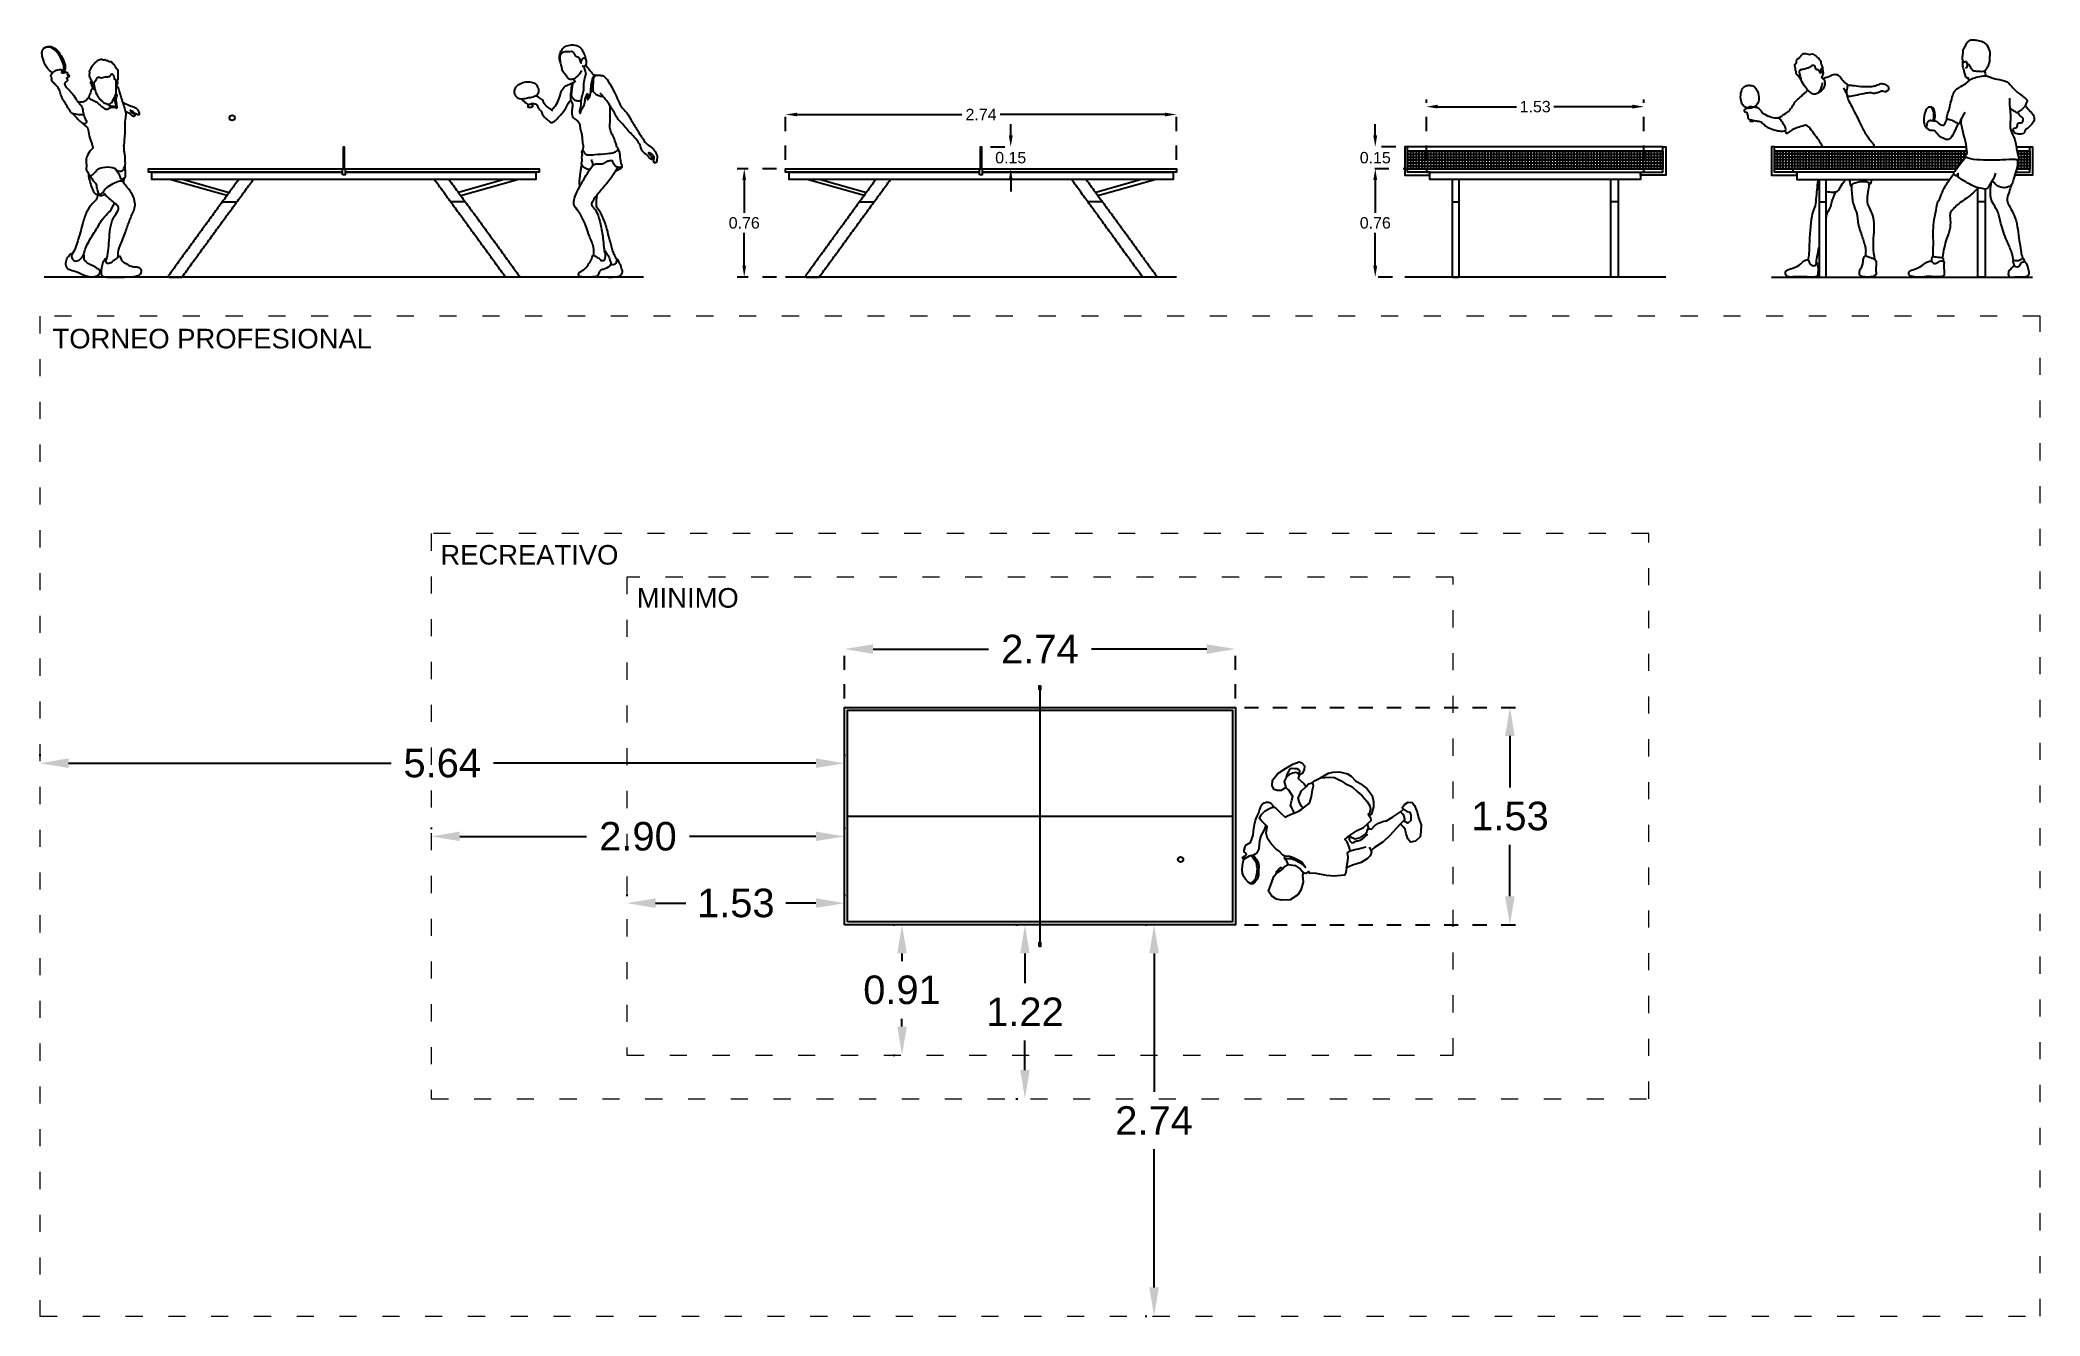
# Model space of a CAD drawing. Header units: millimetres. Extents: x 10.2 to 24.2, y 0.9 to 9.9.
import ezdxf

# ---------------------------------------------------------------- set-up
doc = ezdxf.new("R2010")
doc.units = ezdxf.units.MM
doc.linetypes.add('ACAD_ISO03W100', pattern=[30, 12, -18])
doc.linetypes.add('ACAD_ISO07W100', pattern=[3, 0, -3])
doc.styles.get("Standard").update_dxf_attribs({"font": 'arial.ttf'})
doc.dimstyles.new('cotas', dxfattribs={"dimtxt": 0.08, "dimasz": 0.08, "dimexe": 0.05, "dimexo": 0.0625, "dimgap": 0.03, "dimtad": 0, "dimtih": 1, "dimtoh": 1, "dimzin": 0, "dimdsep": 46, "dimtxsty": 'Standard', "dimcen": 0.09, "dimadec": 0, "dimazin": 0, "dimtfac": 1, "dimtofl": 0, "dimtmove": 0, "dimatfit": 3, "dimfxl": 0, "dimtolj": 1, "dimtzin": 0, "dimarcsym": 0})

msp = doc.modelspace()

# ---------------------------------------------------------------- texts
for s, height, p in [('TORNEO PROFESIONAL', 0.13737, (10.287, 7.71)), ('RECREATIVO', 0.1374, (13.006, 6.194)), ('MINIMO', 0.1374, (14.383, 5.892))]:
    msp.add_text(s, height=height).set_placement(p)

# ---------------------------------------------------------------- blocks, each defined once
blk = doc.blocks.new('*D14')
at = {"color": 0, "linetype": 'ACAD_ISO07W100', "lineweight": -2, "ltscale": 0.02, "transparency": 16777216}
for p, q in [((15.363, 8.97), (15.086, 8.97)), ((15.363, 8.21), (15.086, 8.21))]:
    blk.add_line(p, q, dxfattribs=at)
at = {"color": 0, "lineweight": -2, "ltscale": 0.02, "transparency": 16777216}
for p, q in [((15.136, 8.89), (15.136, 8.661)), ((15.136, 8.29), (15.136, 8.52))]:
    blk.add_line(p, q, dxfattribs=at)
at = {"color": 0, "ltscale": 0.02, "transparency": 16777216}
for points in [[(15.123, 8.89), (15.149, 8.89), (15.136, 8.97)], [(15.123, 8.29), (15.149, 8.29), (15.136, 8.21)]]:
    blk.add_solid(points, dxfattribs=at)
at = {"layer": 'Defpoints', "color": 0, "ltscale": 0.02, "transparency": 16777216}
for p in [(15.426, 8.97), (15.136, 8.21), (15.426, 8.21)]:
    blk.add_point(p, dxfattribs=at)
at = {"color": 0, "lineweight": 9, "ltscale": 0.02, "transparency": 16777216, "insert": (15.136, 8.59), "char_height": 0.08, "attachment_point": 5}
blk.add_mtext('\\A1;0.76', dxfattribs=at)
blk = doc.blocks.new('*D13')
at = {"color": 0, "linetype": 'ACAD_ISO07W100', "lineweight": -2, "ltscale": 0.02, "transparency": 16777216}
for p, q in [((15.426, 9.033), (15.426, 9.4)), ((18.166, 9.033), (18.166, 9.4))]:
    blk.add_line(p, q, dxfattribs=at)
at = {"color": 0, "lineweight": -2, "ltscale": 0.02, "transparency": 16777216}
for p, q in [((15.506, 9.35), (16.662, 9.35)), ((18.086, 9.35), (16.93, 9.35))]:
    blk.add_line(p, q, dxfattribs=at)
at = {"color": 0, "ltscale": 0.02, "transparency": 16777216}
for points in [[(15.506, 9.363), (15.506, 9.337), (15.426, 9.35)], [(18.086, 9.363), (18.086, 9.337), (18.166, 9.35)]]:
    blk.add_solid(points, dxfattribs=at)
at = {"layer": 'Defpoints', "color": 0, "ltscale": 0.02, "transparency": 16777216}
for p in [(18.166, 9.35), (15.426, 8.97), (18.166, 8.97)]:
    blk.add_point(p, dxfattribs=at)
at = {"color": 0, "lineweight": 9, "ltscale": 0.02, "transparency": 16777216, "insert": (16.796, 9.35), "char_height": 0.08, "attachment_point": 5}
blk.add_mtext('\\A1;2.74', dxfattribs=at)
blk = doc.blocks.new('*D15')
at = {"color": 0, "lineweight": -2, "ltscale": 0.02, "transparency": 16777216}
for p, q in [((17.004, 9.203), (17.004, 9.283)), ((17.004, 8.89), (17.004, 8.81))]:
    blk.add_line(p, q, dxfattribs=at)
at = {"color": 0, "linetype": 'ACAD_ISO07W100', "lineweight": -2, "ltscale": 0.02, "transparency": 16777216}
for p, q in [((16.862, 9.123), (17.054, 9.123)), ((16.868, 8.97), (17.054, 8.97))]:
    blk.add_line(p, q, dxfattribs=at)
at = {"color": 0, "ltscale": 0.02, "transparency": 16777216}
for points in [[(16.991, 9.203), (17.018, 9.203), (17.004, 9.123)], [(16.991, 8.89), (17.018, 8.89), (17.004, 8.97)]]:
    blk.add_solid(points, dxfattribs=at)
at = {"layer": 'Defpoints', "color": 0, "ltscale": 0.02, "transparency": 16777216}
for p in [(16.799, 9.123), (16.805, 8.97), (17.004, 8.97)]:
    blk.add_point(p, dxfattribs=at)
at = {"color": 0, "lineweight": 9, "ltscale": 0.02, "transparency": 16777216, "insert": (17.004, 9.047), "char_height": 0.08, "attachment_point": 5}
blk.add_mtext('\\A1;0.15', dxfattribs=at)
blk = doc.blocks.new('*D16')
at = {"color": 0, "linetype": 'ACAD_ISO07W100', "lineweight": -2, "ltscale": 0.02, "transparency": 16777216}
for p, q in [((19.856, 8.97), (19.51, 8.97)), ((19.88, 8.21), (19.51, 8.21))]:
    blk.add_line(p, q, dxfattribs=at)
at = {"color": 0, "lineweight": -2, "ltscale": 0.02, "transparency": 16777216}
for p, q in [((19.56, 8.89), (19.56, 8.661)), ((19.56, 8.29), (19.56, 8.52))]:
    blk.add_line(p, q, dxfattribs=at)
at = {"color": 0, "ltscale": 0.02, "transparency": 16777216}
for points in [[(19.546, 8.89), (19.573, 8.89), (19.56, 8.97)], [(19.546, 8.29), (19.573, 8.29), (19.56, 8.21)]]:
    blk.add_solid(points, dxfattribs=at)
at = {"layer": 'Defpoints', "color": 0, "ltscale": 0.02, "transparency": 16777216}
for p in [(19.918, 8.97), (19.56, 8.21), (19.942, 8.21)]:
    blk.add_point(p, dxfattribs=at)
at = {"color": 0, "lineweight": 9, "ltscale": 0.02, "transparency": 16777216, "insert": (19.56, 8.59), "char_height": 0.08, "attachment_point": 5}
blk.add_mtext('\\A1;0.76', dxfattribs=at)
blk = doc.blocks.new('*D17')
at = {"color": 0, "linetype": 'ACAD_ISO07W100', "lineweight": -2, "ltscale": 0.02, "transparency": 16777216}
for p, q in [((19.918, 9.033), (19.918, 9.455)), ((21.443, 9.033), (21.443, 9.455))]:
    blk.add_line(p, q, dxfattribs=at)
at = {"color": 0, "lineweight": -2, "ltscale": 0.02, "transparency": 16777216}
for p, q in [((19.998, 9.405), (20.551, 9.405)), ((21.363, 9.405), (20.811, 9.405))]:
    blk.add_line(p, q, dxfattribs=at)
at = {"color": 0, "ltscale": 0.02, "transparency": 16777216}
for points in [[(19.998, 9.419), (19.998, 9.392), (19.918, 9.405)], [(21.363, 9.419), (21.363, 9.392), (21.443, 9.405)]]:
    blk.add_solid(points, dxfattribs=at)
at = {"layer": 'Defpoints', "color": 0, "ltscale": 0.02, "transparency": 16777216}
for p in [(21.443, 9.405), (19.918, 8.97), (21.443, 8.97)]:
    blk.add_point(p, dxfattribs=at)
at = {"color": 0, "lineweight": 9, "ltscale": 0.02, "transparency": 16777216, "insert": (20.681, 9.405), "char_height": 0.08, "attachment_point": 5}
blk.add_mtext('\\A1;1.53', dxfattribs=at)
blk = doc.blocks.new('*D18')
at = {"color": 0, "lineweight": -2, "ltscale": 0.02, "transparency": 16777216}
for p, q in [((19.56, 9.203), (19.56, 9.283)), ((19.56, 8.89), (19.56, 8.81))]:
    blk.add_line(p, q, dxfattribs=at)
at = {"color": 0, "linetype": 'ACAD_ISO07W100', "lineweight": -2, "ltscale": 0.02, "transparency": 16777216}
for p, q in [((19.703, 9.123), (19.51, 9.123)), ((19.856, 8.97), (19.51, 8.97))]:
    blk.add_line(p, q, dxfattribs=at)
at = {"color": 0, "ltscale": 0.02, "transparency": 16777216}
for points in [[(19.546, 9.203), (19.573, 9.203), (19.56, 9.123)], [(19.546, 8.89), (19.573, 8.89), (19.56, 8.97)]]:
    blk.add_solid(points, dxfattribs=at)
at = {"layer": 'Defpoints', "color": 0, "ltscale": 0.02, "transparency": 16777216}
for p in [(19.56, 9.123), (19.766, 9.123), (19.918, 8.97)]:
    blk.add_point(p, dxfattribs=at)
at = {"color": 0, "lineweight": 9, "ltscale": 0.02, "transparency": 16777216, "insert": (19.56, 9.047), "char_height": 0.08, "attachment_point": 5}
blk.add_mtext('\\A1;0.15', dxfattribs=at)
blk = doc.blocks.new('*D19')
at = {"color": 0, "linetype": 'ACAD_ISO07W100', "lineweight": -2, "ltscale": 0.03, "transparency": 16777216}
for p, q in [((14.314, 3.883), (14.314, 3.87)), ((15.839, 3.883), (15.839, 3.87))]:
    blk.add_line(p, q, dxfattribs=at)
at = {"color": 0, "lineweight": -2, "ltscale": 0.03, "transparency": 16777216}
for p, q in [((14.514, 3.82), (14.726, 3.82)), ((15.639, 3.82), (15.427, 3.82))]:
    blk.add_line(p, q, dxfattribs=at)
at = {"color": 0, "ltscale": 0.03, "transparency": 16777216}
for points in [[(14.514, 3.854), (14.514, 3.787), (14.314, 3.82)], [(15.639, 3.854), (15.639, 3.787), (15.839, 3.82)]]:
    blk.add_solid(points, dxfattribs=at)
at = {"layer": 'Defpoints', "color": 0, "ltscale": 0.03, "transparency": 16777216}
for p in [(14.314, 3.82), (14.314, 3.82), (15.839, 3.82)]:
    blk.add_point(p, dxfattribs=at)
at = {"color": 0, "lineweight": 9, "ltscale": 0.03, "transparency": 16777216, "insert": (15.077, 3.82), "char_height": 0.2, "attachment_point": 5}
blk.add_mtext('\\A1;1.53', dxfattribs=at)
blk = doc.blocks.new('*D20')
at = {"color": 0, "linetype": 'ACAD_ISO07W100', "lineweight": -2, "ltscale": 0.03, "transparency": 16777216}
for p, q in [((12.942, 4.351), (12.942, 4.338)), ((15.839, 4.351), (15.839, 4.338))]:
    blk.add_line(p, q, dxfattribs=at)
at = {"color": 0, "lineweight": -2, "ltscale": 0.03, "transparency": 16777216}
for p, q in [((13.142, 4.288), (14.03, 4.288)), ((15.639, 4.288), (14.752, 4.288))]:
    blk.add_line(p, q, dxfattribs=at)
at = {"color": 0, "ltscale": 0.03, "transparency": 16777216}
for points in [[(13.142, 4.322), (13.142, 4.255), (12.942, 4.288)], [(15.639, 4.322), (15.639, 4.255), (15.839, 4.288)]]:
    blk.add_solid(points, dxfattribs=at)
at = {"layer": 'Defpoints', "color": 0, "ltscale": 0.03, "transparency": 16777216}
for p in [(12.942, 4.288), (12.942, 4.288), (15.839, 4.288)]:
    blk.add_point(p, dxfattribs=at)
at = {"color": 0, "lineweight": 9, "ltscale": 0.03, "transparency": 16777216, "insert": (14.391, 4.288), "char_height": 0.2, "attachment_point": 5}
blk.add_mtext('\\A1;2.90', dxfattribs=at)
blk = doc.blocks.new('*D21')
at = {"color": 0, "linetype": 'ACAD_ISO07W100', "lineweight": -2, "ltscale": 0.03, "transparency": 16777216}
for p, q in [((10.199, 4.864), (10.199, 4.851)), ((15.839, 4.864), (15.839, 4.851))]:
    blk.add_line(p, q, dxfattribs=at)
at = {"color": 0, "lineweight": -2, "ltscale": 0.03, "transparency": 16777216}
for p, q in [((10.399, 4.801), (12.66, 4.801)), ((15.639, 4.801), (13.378, 4.801))]:
    blk.add_line(p, q, dxfattribs=at)
at = {"color": 0, "ltscale": 0.03, "transparency": 16777216}
for points in [[(10.399, 4.835), (10.399, 4.768), (10.199, 4.801)], [(15.639, 4.835), (15.639, 4.768), (15.839, 4.801)]]:
    blk.add_solid(points, dxfattribs=at)
at = {"layer": 'Defpoints', "color": 0, "ltscale": 0.03, "transparency": 16777216}
for p in [(10.199, 4.801), (10.199, 4.801), (15.839, 4.801)]:
    blk.add_point(p, dxfattribs=at)
at = {"color": 0, "lineweight": 9, "ltscale": 0.03, "transparency": 16777216, "insert": (13.019, 4.801), "char_height": 0.2, "attachment_point": 5}
blk.add_mtext('\\A1;5.64', dxfattribs=at)
blk = doc.blocks.new('*D22')
at = {"color": 0, "linetype": 'ACAD_ISO07W100', "lineweight": -2, "ltscale": 0.03, "transparency": 16777216}
for p, q in [((17.041, 3.668), (17.054, 3.668)), ((17.041, 2.449), (17.054, 2.449))]:
    blk.add_line(p, q, dxfattribs=at)
at = {"color": 0, "lineweight": -2, "ltscale": 0.03, "transparency": 16777216}
for p, q in [((17.104, 3.468), (17.104, 3.259)), ((17.104, 2.649), (17.104, 2.858))]:
    blk.add_line(p, q, dxfattribs=at)
at = {"color": 0, "ltscale": 0.03, "transparency": 16777216}
for points in [[(17.071, 3.468), (17.137, 3.468), (17.104, 3.668)], [(17.071, 2.649), (17.137, 2.649), (17.104, 2.449)]]:
    blk.add_solid(points, dxfattribs=at)
at = {"layer": 'Defpoints', "color": 0, "ltscale": 0.03, "transparency": 16777216}
for p in [(17.104, 3.668), (17.104, 3.668), (17.104, 2.449)]:
    blk.add_point(p, dxfattribs=at)
at = {"color": 0, "lineweight": 9, "ltscale": 0.03, "transparency": 16777216, "insert": (17.104, 3.058), "char_height": 0.2, "attachment_point": 5}
blk.add_mtext('\\A1;1.22', dxfattribs=at)
blk = doc.blocks.new('*D23')
at = {"color": 0, "linetype": 'ACAD_ISO07W100', "lineweight": -2, "ltscale": 0.03, "transparency": 16777216}
for p, q in [((16.18, 3.668), (16.192, 3.668)), ((16.18, 2.754), (16.192, 2.754))]:
    blk.add_line(p, q, dxfattribs=at)
at = {"color": 0, "lineweight": -2, "ltscale": 0.03, "transparency": 16777216}
for p, q in [((16.242, 3.468), (16.242, 3.413)), ((16.242, 2.954), (16.242, 3.009))]:
    blk.add_line(p, q, dxfattribs=at)
at = {"color": 0, "ltscale": 0.03, "transparency": 16777216}
for points in [[(16.209, 3.468), (16.276, 3.468), (16.242, 3.668)], [(16.209, 2.954), (16.276, 2.954), (16.242, 2.754)]]:
    blk.add_solid(points, dxfattribs=at)
at = {"layer": 'Defpoints', "color": 0, "ltscale": 0.03, "transparency": 16777216}
for p in [(16.242, 3.668), (16.242, 3.668), (16.242, 2.754)]:
    blk.add_point(p, dxfattribs=at)
at = {"color": 0, "lineweight": 9, "ltscale": 0.03, "transparency": 16777216, "insert": (16.242, 3.211), "char_height": 0.2, "attachment_point": 5}
blk.add_mtext('\\A1;0.91', dxfattribs=at)
blk = doc.blocks.new('*D24')
at = {"color": 0, "linetype": 'ACAD_ISO07W100', "lineweight": -2, "ltscale": 0.03, "transparency": 16777216}
for p, q in [((17.947, 3.668), (17.959, 3.668)), ((17.947, 0.925), (17.959, 0.925))]:
    blk.add_line(p, q, dxfattribs=at)
at = {"color": 0, "lineweight": -2, "ltscale": 0.03, "transparency": 16777216}
for p, q in [((18.009, 3.468), (18.009, 2.497)), ((18.009, 1.125), (18.009, 2.096))]:
    blk.add_line(p, q, dxfattribs=at)
at = {"color": 0, "ltscale": 0.03, "transparency": 16777216}
for points in [[(17.976, 3.468), (18.043, 3.468), (18.009, 3.668)], [(17.976, 1.125), (18.043, 1.125), (18.009, 0.925)]]:
    blk.add_solid(points, dxfattribs=at)
at = {"layer": 'Defpoints', "color": 0, "ltscale": 0.03, "transparency": 16777216}
for p in [(18.009, 3.668), (18.009, 3.668), (18.009, 0.925)]:
    blk.add_point(p, dxfattribs=at)
at = {"color": 0, "lineweight": 9, "ltscale": 0.03, "transparency": 16777216, "insert": (18.009, 2.296), "char_height": 0.2, "attachment_point": 5}
blk.add_mtext('\\A1;2.74', dxfattribs=at)
blk = doc.blocks.new('*D25')
at = {"color": 0, "linetype": 'ACAD_ISO07W100', "lineweight": -2, "ltscale": 0.03, "transparency": 16777216}
for p, q in [((15.839, 5.255), (15.839, 5.652)), ((18.579, 5.255), (18.579, 5.652))]:
    blk.add_line(p, q, dxfattribs=at)
at = {"color": 0, "lineweight": -2, "ltscale": 0.03, "transparency": 16777216}
for p, q in [((16.039, 5.602), (16.848, 5.602)), ((18.379, 5.602), (17.57, 5.602))]:
    blk.add_line(p, q, dxfattribs=at)
at = {"color": 0, "ltscale": 0.03, "transparency": 16777216}
for points in [[(16.039, 5.635), (16.039, 5.568), (15.839, 5.602)], [(18.379, 5.635), (18.379, 5.568), (18.579, 5.602)]]:
    blk.add_solid(points, dxfattribs=at)
at = {"layer": 'Defpoints', "color": 0, "ltscale": 0.03, "transparency": 16777216}
for p in [(18.579, 5.602), (15.839, 5.193), (18.579, 5.193)]:
    blk.add_point(p, dxfattribs=at)
at = {"color": 0, "lineweight": 9, "ltscale": 0.03, "transparency": 16777216, "insert": (17.209, 5.602), "char_height": 0.2, "attachment_point": 5}
blk.add_mtext('\\A1;2.74', dxfattribs=at)
blk = doc.blocks.new('*D26')
at = {"color": 0, "linetype": 'ACAD_ISO07W100', "lineweight": -2, "ltscale": 0.03, "transparency": 16777216}
for p, q in [((18.642, 5.193), (20.554, 5.193)), ((18.642, 3.668), (20.554, 3.668))]:
    blk.add_line(p, q, dxfattribs=at)
at = {"color": 0, "lineweight": -2, "ltscale": 0.03, "transparency": 16777216}
for p, q in [((20.504, 4.993), (20.504, 4.632)), ((20.504, 3.868), (20.504, 4.228))]:
    blk.add_line(p, q, dxfattribs=at)
at = {"color": 0, "ltscale": 0.03, "transparency": 16777216}
for points in [[(20.47, 4.993), (20.537, 4.993), (20.504, 5.193)], [(20.47, 3.868), (20.537, 3.868), (20.504, 3.668)]]:
    blk.add_solid(points, dxfattribs=at)
at = {"layer": 'Defpoints', "color": 0, "ltscale": 0.03, "transparency": 16777216}
for p in [(18.579, 5.193), (18.579, 3.668), (20.504, 3.668)]:
    blk.add_point(p, dxfattribs=at)
at = {"color": 0, "lineweight": 9, "ltscale": 0.03, "transparency": 16777216, "insert": (20.504, 4.43), "char_height": 0.2, "attachment_point": 5}
blk.add_mtext('\\A1;1.53', dxfattribs=at)

# ---------------------------------------------------------------- dimensions: what is measured, and where the dimension line sits
at = {"lineweight": 9, "ltscale": 0.02}
for base, p1, p2, picture, middle in [((18.166, 9.35), (15.426, 8.97), (18.166, 8.97), '*D13', (16.796, 9.35)), ((21.443232037, 9.405271784), (19.918232037, 8.970392748), (21.443232037, 8.970392748), '*D17', (20.680732037, 9.405271784))]:
    dim = msp.add_linear_dim(base=base, p1=p1, p2=p2, dimstyle='cotas', dxfattribs=at)
    dim.commit()
    dim.dimension.update_dxf_attribs({"geometry": picture, "text_midpoint": middle})
for base, p1, p2, picture, middle in [((17.004, 8.97), (16.799, 9.123), (16.805, 8.97), '*D15', (17.004, 9.047)), ((19.56, 9.123), (19.918, 8.97), (19.766, 9.123), '*D18', (19.56, 9.047)), ((15.136, 8.21), (15.426, 8.97), (15.426, 8.21), '*D14', (15.136, 8.59)), ((19.56, 8.21), (19.918, 8.97), (19.942, 8.21), '*D16', (19.56, 8.59))]:
    dim = msp.add_linear_dim(base=base, p1=p1, p2=p2, angle=90, dimstyle='cotas', dxfattribs=at)
    dim.commit()
    dim.dimension.update_dxf_attribs({"geometry": picture, "text_midpoint": middle})
at = {"lineweight": 9, "ltscale": 0.03}
for base, p1, p2, picture, middle in [((18.579, 5.602), (15.839, 5.193), (18.579, 5.193), '*D25', (17.209, 5.602)), ((10.199, 4.801), (15.839, 4.801), (10.199, 4.801), '*D21', (13.019, 4.801)), ((12.942, 4.288), (15.839, 4.288), (12.942, 4.288), '*D20', (14.391, 4.288)), ((14.3138, 3.8204), (15.8392, 3.8204), (14.3138, 3.8204), '*D19', (15.0765, 3.8204))]:
    dim = msp.add_linear_dim(base=base, p1=p1, p2=p2, dimstyle='cotas', override={"dimtxt": 0.2, "dimasz": 0.2, "dimgap": 0.1}, dxfattribs=at)
    dim.commit()
    dim.dimension.update_dxf_attribs({"geometry": picture, "text_midpoint": middle})
for base, p1, p2, picture, middle in [((20.503528868, 3.667689129), (18.579172984, 5.192689129), (18.579172984, 3.667689129), '*D26', (20.503528868, 4.430189129)), ((17.104, 3.668), (17.104, 2.449), (17.104, 3.668), '*D22', (17.104, 3.058)), ((18.009, 3.668), (18.009, 0.925), (18.009, 3.668), '*D24', (18.009, 2.296))]:
    dim = msp.add_linear_dim(base=base, p1=p1, p2=p2, angle=90, dimstyle='cotas', override={"dimtxt": 0.2, "dimasz": 0.2, "dimgap": 0.1}, dxfattribs=at)
    dim.commit()
    dim.dimension.update_dxf_attribs({"geometry": picture, "text_midpoint": middle})
dim = msp.add_linear_dim(base=(16.242, 3.668), p1=(16.242, 2.754), p2=(16.242, 3.668), angle=90, dimstyle='cotas', override={"dimtxt": 0.2, "dimasz": 0.2, "dimgap": 0.1}, dxfattribs=at)
dim.commit()
dim.dimension.update_dxf_attribs({"geometry": '*D23', "text_midpoint": (16.242, 3.211), "dimtype": 160})

# ---------------------------------------------------------------- linework, layer by layer
for p, q in [((21.576, 9.123), (19.786, 9.123)), ((22.358, 9.123), (23.704, 9.123)), ((24.054, 9.123), (24.148, 9.123)), ((21.576, 9.093), (19.786, 9.093)), ((22.358, 9.093), (23.708, 9.093)), ((24.059, 9.093), (24.148, 9.093)), ((21.576, 8.97), (19.786, 8.97)), ((22.358, 8.97), (23.635, 8.97)), ((24.057, 8.97), (24.148, 8.97)), ((17.209, 5.315), (17.209, 3.545))]:
    msp.add_line(p, q)
for points in [[(22.158, 9.4), (22.192, 9.404), (22.225, 9.407)], [(24.05, 8.945), (24.148, 8.945), (24.148, 9.123), (24.168, 9.123), (24.168, 8.945), (24.168, 8.925), (24.043, 8.925)], [(19.786, 9.093), (21.576, 9.093)], [(19.786, 9.093), (19.786, 8.97)], [(19.786, 9.072), (21.576, 9.072)], [(19.786, 9.052), (21.576, 9.052)], [(19.786, 9.032), (21.576, 9.032)], [(19.786, 9.011), (21.576, 9.011)], [(19.786, 8.991), (21.576, 8.991)], [(19.806, 9.093), (19.806, 8.97)], [(19.826, 9.093), (19.826, 8.97)], [(19.846, 9.093), (19.846, 8.97)], [(19.866, 9.093), (19.866, 8.97)], [(19.886, 9.093), (19.886, 8.97)], [(19.906, 9.093), (19.906, 8.97)], [(19.927, 9.093), (19.927, 8.97)], [(19.947, 9.093), (19.947, 8.97)], [(19.967, 9.093), (19.967, 8.97)], [(19.987, 9.093), (19.987, 8.97)], [(20.007, 9.093), (20.007, 8.97)], [(20.027, 9.093), (20.027, 8.97)], [(20.047, 9.093), (20.047, 8.97)], [(20.067, 9.093), (20.067, 8.97)], [(20.087, 9.093), (20.087, 8.97)], [(20.108, 9.093), (20.108, 8.97)], [(20.128, 9.093), (20.128, 8.97)], [(20.148, 9.093), (20.148, 8.97)], [(20.168, 9.093), (20.168, 8.97)], [(20.188, 9.093), (20.188, 8.97)], [(20.208, 9.093), (20.208, 8.97)], [(20.228, 9.093), (20.228, 8.97)], [(20.248, 9.093), (20.248, 8.97)], [(20.268, 9.093), (20.268, 8.97)], [(20.289, 9.093), (20.289, 8.97)], [(20.309, 9.093), (20.309, 8.97)], [(20.329, 9.093), (20.329, 8.97)], [(20.349, 9.093), (20.349, 8.97)], [(20.369, 9.093), (20.369, 8.97)], [(20.389, 9.093), (20.389, 8.97)], [(20.409, 9.093), (20.409, 8.97)], [(20.429, 9.093), (20.429, 8.97)], [(20.449, 9.093), (20.449, 8.97)], [(20.47, 9.093), (20.47, 8.97)], [(20.49, 9.093), (20.49, 8.97)], [(20.51, 9.093), (20.51, 8.97)], [(20.53, 9.093), (20.53, 8.97)], [(20.55, 9.093), (20.55, 8.97)], [(20.57, 9.093), (20.57, 8.97)], [(20.59, 9.093), (20.59, 8.97)], [(20.61, 9.093), (20.61, 8.97)], [(20.63, 9.093), (20.63, 8.97)], [(20.651, 9.093), (20.651, 8.97)], [(20.671, 9.093), (20.671, 8.97)], [(20.691, 9.093), (20.691, 8.97)], [(20.711, 9.093), (20.711, 8.97)], [(20.731, 9.093), (20.731, 8.97)], [(20.751, 9.093), (20.751, 8.97)], [(20.771, 9.093), (20.771, 8.97)], [(20.791, 9.093), (20.791, 8.97)], [(20.811, 9.093), (20.811, 8.97)], [(20.832, 9.093), (20.832, 8.97)], [(20.852, 9.093), (20.852, 8.97)], [(20.872, 9.093), (20.872, 8.97)], [(20.892, 9.093), (20.892, 8.97)], [(20.912, 9.093), (20.912, 8.97)], [(20.932, 9.093), (20.932, 8.97)], [(20.952, 9.093), (20.952, 8.97)], [(20.972, 9.093), (20.972, 8.97)], [(20.992, 9.093), (20.992, 8.97)], [(21.013, 9.093), (21.013, 8.97)], [(21.033, 9.093), (21.033, 8.97)], [(21.053, 9.093), (21.053, 8.97)], [(21.073, 9.093), (21.073, 8.97)], [(21.093, 9.093), (21.093, 8.97)], [(21.113, 9.093), (21.113, 8.97)], [(21.133, 9.093), (21.133, 8.97)], [(21.153, 9.093), (21.153, 8.97)], [(21.173, 9.093), (21.173, 8.97)], [(21.194, 9.093), (21.194, 8.97)], [(21.214, 9.093), (21.214, 8.97)], [(21.234, 9.093), (21.234, 8.97)], [(21.254, 9.093), (21.254, 8.97)], [(21.274, 9.093), (21.274, 8.97)], [(21.294, 9.093), (21.294, 8.97)], [(21.314, 9.093), (21.314, 8.97)], [(21.334, 9.093), (21.334, 8.97)], [(21.354, 9.093), (21.354, 8.97)], [(21.375, 9.093), (21.375, 8.97)], [(21.395, 9.093), (21.395, 8.97)], [(21.415, 9.093), (21.415, 8.97)], [(21.435, 9.093), (21.435, 8.97)], [(21.455, 9.093), (21.455, 8.97)], [(21.475, 9.093), (21.475, 8.97)], [(21.495, 9.093), (21.495, 8.97)], [(21.515, 9.093), (21.515, 8.97)], [(21.536, 9.093), (21.536, 8.97)], [(21.556, 9.093), (21.556, 8.97)], [(21.576, 9.093), (21.576, 8.97)], [(22.358, 9.093), (22.358, 8.97)], [(23.708, 9.093), (22.358, 9.093)], [(23.707, 9.072), (22.358, 9.072)], [(23.698, 9.052), (22.358, 9.052)], [(23.682, 9.032), (22.358, 9.032)], [(23.666, 9.011), (22.358, 9.011)], [(23.65, 8.991), (22.358, 8.991)], [(22.378, 9.093), (22.378, 8.97)], [(22.398, 9.093), (22.398, 8.97)], [(22.418, 9.093), (22.418, 8.97)], [(22.438, 9.093), (22.438, 8.97)], [(22.458, 9.093), (22.458, 8.97)], [(22.479, 9.093), (22.479, 8.97)], [(22.499, 9.093), (22.499, 8.97)], [(22.519, 9.093), (22.519, 8.97)], [(22.539, 9.093), (22.539, 8.97)], [(22.559, 9.093), (22.559, 8.97)], [(22.579, 9.093), (22.579, 8.97)], [(22.599, 9.093), (22.599, 8.97)], [(22.619, 9.093), (22.619, 8.97)], [(22.639, 9.093), (22.639, 8.97)], [(22.66, 9.093), (22.66, 8.97)], [(22.68, 9.093), (22.68, 8.97)], [(22.7, 9.093), (22.7, 8.97)], [(22.72, 9.093), (22.72, 8.97)], [(22.74, 9.093), (22.74, 8.97)], [(22.76, 9.093), (22.76, 8.97)], [(22.78, 9.093), (22.78, 8.97)], [(22.8, 9.093), (22.8, 8.97)], [(22.82, 9.093), (22.82, 8.97)], [(22.841, 9.093), (22.841, 8.97)], [(22.861, 9.093), (22.861, 8.97)], [(22.881, 9.093), (22.881, 8.97)], [(22.901, 9.093), (22.901, 8.97)], [(22.921, 9.093), (22.921, 8.97)], [(22.941, 9.093), (22.941, 8.97)], [(22.961, 9.093), (22.961, 8.97)], [(22.981, 9.093), (22.981, 8.97)], [(23.001, 9.093), (23.001, 8.97)], [(23.022, 9.093), (23.022, 8.97)], [(23.042, 9.093), (23.042, 8.97)], [(23.062, 9.093), (23.062, 8.97)], [(23.082, 9.093), (23.082, 8.97)], [(23.102, 9.093), (23.102, 8.97)], [(23.122, 9.093), (23.122, 8.97)], [(23.142, 9.093), (23.142, 8.97)], [(23.162, 9.093), (23.162, 8.97)], [(23.182, 9.093), (23.182, 8.97)], [(23.203, 9.093), (23.203, 8.97)], [(23.223, 9.093), (23.223, 8.97)], [(23.243, 9.093), (23.243, 8.97)], [(23.263, 9.093), (23.263, 8.97)], [(23.283, 9.093), (23.283, 8.97)], [(23.303, 9.093), (23.303, 8.97)], [(23.323, 9.093), (23.323, 8.97)], [(23.343, 9.093), (23.343, 8.97)], [(23.363, 9.093), (23.363, 8.97)], [(23.384, 9.093), (23.384, 8.97)], [(23.404, 9.093), (23.404, 8.97)], [(23.424, 9.093), (23.424, 8.97)], [(23.444, 9.093), (23.444, 8.97)], [(23.464, 9.093), (23.464, 8.97)], [(23.484, 9.093), (23.484, 8.97)], [(23.504, 9.093), (23.504, 8.97)], [(23.524, 9.093), (23.524, 8.97)], [(23.544, 9.093), (23.544, 8.97)], [(23.565, 9.093), (23.565, 8.97)], [(23.585, 9.093), (23.585, 8.97)], [(23.605, 9.093), (23.605, 8.97)], [(23.625, 9.093), (23.625, 8.97)], [(23.645, 9.093), (23.645, 8.984)], [(23.665, 9.093), (23.665, 9.01)], [(23.685, 9.093), (23.685, 9.036)], [(23.705, 9.093), (23.705, 9.07)], [(24.148, 9.093), (24.059, 9.093)], [(24.148, 9.032), (24.061, 9.032)], [(24.148, 8.991), (24.061, 8.991)], [(24.148, 9.072), (24.063, 9.072)], [(24.148, 9.011), (24.063, 9.011)], [(24.067, 9.093), (24.067, 9.057)], [(24.067, 9.034), (24.067, 8.97)], [(24.148, 9.052), (24.069, 9.052)], [(24.088, 9.093), (24.088, 8.97)], [(24.108, 9.093), (24.108, 8.97)], [(24.128, 9.093), (24.128, 8.97)], [(24.148, 9.093), (24.148, 8.97)], [(12.319, 8.945), (10.959, 8.945), (10.959, 8.97), (13.699, 8.97), (13.699, 8.945), (12.338, 8.945)], [(12.338, 8.945), (13.675, 8.945), (13.675, 8.894), (10.983, 8.894), (10.983, 8.945), (12.319, 8.945)], [(11.509, 8.782), (11.11, 8.894)], [(11.204, 8.894), (11.525, 8.803)], [(13.454, 8.894), (13.133, 8.803)], [(13.149, 8.782), (13.547, 8.894)], [(16.786, 8.945), (15.426, 8.945), (15.426, 8.97), (18.166, 8.97), (18.166, 8.945), (16.805, 8.945)], [(16.805, 8.945), (18.142, 8.945), (18.142, 8.894), (15.45, 8.894), (15.45, 8.945), (16.786, 8.945)], [(15.976, 8.782), (15.577, 8.894)], [(15.671, 8.894), (15.992, 8.803)], [(17.921, 8.894), (17.6, 8.803)], [(17.616, 8.782), (18.014, 8.894)], [(19.786, 8.97), (21.576, 8.97)], [(23.635, 8.97), (22.358, 8.97)], [(23.618, 8.945), (23.253, 8.945), (22.49, 8.945), (22.49, 8.97), (23.253, 8.97), (23.635, 8.97)], [(23.618, 8.945), (22.514, 8.945), (22.514, 8.894), (23.584, 8.894)], [(24.148, 8.97), (24.057, 8.97)], [(11.477, 8.737), (11.579, 8.737)], [(13.181, 8.737), (13.079, 8.737)], [(15.944, 8.737), (16.046, 8.737)], [(17.648, 8.737), (17.546, 8.737)], [(20.099, 8.737), (20.149, 8.737)], [(21.262, 8.737), (21.212, 8.737)], [(22.671, 8.737), (22.721, 8.737)], [(23.835, 8.737), (23.785, 8.737)], [(14.429, 8.21), (10.229, 8.21)], [(18.166, 8.21), (15.426, 8.21)], [(21.596, 8.21), (19.766, 8.21)], [(22.338, 8.21), (24.168, 8.21)], [(18.705, 4.157), (18.725, 4.129), (18.736, 4.109), (18.743, 4.084), (18.742, 4.044), (18.741, 4.017), (18.731, 3.989), (18.716, 3.966), (18.701, 3.955), (18.687, 3.955), (18.668, 3.966), (18.649, 3.988), (18.636, 4.01), (18.63, 4.03), (18.626, 4.056), (18.632, 4.1), (18.639, 4.129), (18.633, 4.13), (18.629, 4.139), (18.647, 4.152), (18.657, 4.161), (18.653, 4.171), (18.64, 4.18), (18.64, 4.191), (18.646, 4.203), (18.642, 4.211), (18.647, 4.216), (18.651, 4.226), (18.672, 4.238), (18.685, 4.245), (18.695, 4.27), (18.704, 4.297), (18.707, 4.328), (18.714, 4.371), (18.72, 4.401), (18.734, 4.435), (18.743, 4.453), (18.748, 4.472), (18.755, 4.488), (18.757, 4.5), (18.764, 4.51), (18.781, 4.524), (18.798, 4.527), (18.812, 4.527), (18.826, 4.523), (18.844, 4.503), (18.85, 4.493), (18.864, 4.484), (18.885, 4.462), (18.893, 4.455), (18.928, 4.423), (18.944, 4.433), (18.987, 4.45), (18.992, 4.452), (18.987, 4.465), (18.979, 4.478), (18.973, 4.493), (18.966, 4.505), (18.974, 4.543), (18.981, 4.569), (18.955, 4.613), (18.949, 4.614), (18.933, 4.632), (18.926, 4.626), (18.901, 4.61), (18.873, 4.609), (18.85, 4.616), (18.836, 4.643), (18.839, 4.683), (18.877, 4.73), (18.931, 4.765), (18.983, 4.794), (19.026, 4.812), (19.044, 4.804), (19.063, 4.782), (19.062, 4.755), (19.048, 4.729), (19.034, 4.723), (19.025, 4.709), (19.02, 4.695), (19.058, 4.66), (19.076, 4.637), (19.091, 4.657), (19.113, 4.662), (19.138, 4.68), (19.177, 4.699), (19.232, 4.732), (19.265, 4.739), (19.309, 4.741), (19.364, 4.726), (19.392, 4.71), (19.421, 4.677), (19.455, 4.658), (19.5, 4.625), (19.537, 4.575), (19.547, 4.53), (19.548, 4.492), (19.534, 4.447), (19.516, 4.433), (19.527, 4.421), (19.528, 4.398), (19.505, 4.377), (19.507, 4.357), (19.512, 4.348), (19.505, 4.336), (19.522, 4.34), (19.534, 4.338), (19.554, 4.362), (19.582, 4.381), (19.621, 4.396), (19.639, 4.398), (19.681, 4.424), (19.736, 4.461), (19.758, 4.478), (19.75, 4.485), (19.751, 4.494), (19.765, 4.512), (19.791, 4.529), (19.818, 4.525), (19.836, 4.505), (19.853, 4.459), (19.863, 4.418), (19.882, 4.37), (19.88, 4.321), (19.874, 4.284), (19.841, 4.255), (19.807, 4.248), (19.787, 4.27), (19.777, 4.306), (19.77, 4.339), (19.756, 4.355), (19.744, 4.368), (19.737, 4.376), (19.709, 4.345), (19.663, 4.294), (19.615, 4.251), (19.554, 4.21), (19.529, 4.189), (19.533, 4.178), (19.525, 4.151), (19.505, 4.133), (19.46, 4.106), (19.431, 4.095), (19.4, 4.086), (19.358, 4.068), (19.354, 4.036), (19.343, 4.016), (19.271, 4.01), (19.218, 4.013), (19.146, 4.028), (19.098, 4.03), (19.091, 4.043), (19.073, 4.027), (19.057, 4.033), (19.049, 4.017), (19.054, 3.968), (19.039, 3.912), (19.017, 3.879), (18.963, 3.844), (18.904, 3.842), (18.868, 3.849), (18.834, 3.869), (18.812, 3.903), (18.834, 3.966), (18.848, 4.006), (18.867, 4.031), (18.868, 4.042), (18.882, 4.055), (18.898, 4.069), (18.91, 4.061), (18.924, 4.076), (18.949, 4.092), (18.943, 4.11), (18.923, 4.133), (18.928, 4.149), (18.911, 4.156), (18.886, 4.184), (18.862, 4.201), (18.83, 4.237), (18.805, 4.274), (18.796, 4.311), (18.801, 4.356), (18.792, 4.366), (18.782, 4.333), (18.757, 4.291), (18.748, 4.257), (18.745, 4.232), (18.744, 4.201), (18.73, 4.174), (18.719, 4.164), (18.705, 4.157)], [(19.029, 4.716), (19.014, 4.732), (19.004, 4.736), (18.98, 4.732), (18.959, 4.722), (18.935, 4.701), (18.922, 4.672), (18.933, 4.632)], [(19.034, 4.723), (19.028, 4.737), (19.03, 4.748), (19.025, 4.755), (19.013, 4.761), (18.995, 4.763), (18.973, 4.765), (18.958, 4.758), (18.951, 4.744), (18.94, 4.723), (18.935, 4.701)], [(18.992, 4.452), (19.027, 4.467), (19.045, 4.478), (19.056, 4.488), (19.042, 4.501), (19.028, 4.526), (19.02, 4.558), (19.03, 4.58), (19.04, 4.605), (19.076, 4.637)], [(19.056, 4.488), (19.099, 4.52), (19.112, 4.569), (19.119, 4.614), (19.126, 4.642), (19.122, 4.663)], [(19.177, 4.699), (19.239, 4.703), (19.273, 4.701), (19.32, 4.678), (19.349, 4.66), (19.397, 4.636), (19.433, 4.603), (19.468, 4.572), (19.501, 4.534), (19.522, 4.503), (19.526, 4.478), (19.519, 4.452), (19.51, 4.445), (19.516, 4.433)], [(18.792, 4.366), (18.763, 4.398), (18.749, 4.414), (18.761, 4.439), (18.787, 4.468), (18.819, 4.484), (18.84, 4.494), (18.85, 4.493)], [(15.859, 4.43), (18.559, 4.43)], [(19.358, 4.068), (19.368, 4.117), (19.37, 4.143), (19.365, 4.173), (19.383, 4.187), (19.379, 4.209), (19.362, 4.249), (19.347, 4.266), (19.376, 4.291), (19.432, 4.329), (19.478, 4.35), (19.505, 4.377)], [(19.737, 4.376), (19.751, 4.39), (19.767, 4.406), (19.763, 4.431), (19.75, 4.446), (19.736, 4.461)], [(19.758, 4.478), (19.781, 4.462), (19.803, 4.457), (19.81, 4.436), (19.81, 4.399), (19.788, 4.38), (19.759, 4.398)], [(19.376, 4.291), (19.392, 4.282), (19.42, 4.272), (19.456, 4.28), (19.485, 4.298), (19.5, 4.318), (19.505, 4.336)], [(19.376, 4.291), (19.377, 4.272), (19.38, 4.26), (19.388, 4.249), (19.396, 4.244), (19.407, 4.246), (19.419, 4.253), (19.428, 4.258), (19.438, 4.258), (19.454, 4.262), (19.47, 4.271), (19.485, 4.282), (19.494, 4.291), (19.503, 4.299), (19.507, 4.303)], [(19.383, 4.187), (19.425, 4.198), (19.443, 4.202), (19.469, 4.209), (19.496, 4.216)], [(19.518, 4.213), (19.527, 4.196), (19.529, 4.189)], [(18.639, 4.129), (18.677, 4.152), (18.696, 4.156), (18.705, 4.157)], [(18.693, 4.155), (18.707, 4.134), (18.724, 4.107), (18.728, 4.085), (18.731, 4.065), (18.73, 4.04), (18.728, 4.023), (18.723, 4.003), (18.718, 3.987), (18.702, 3.967), (18.69, 3.959), (18.687, 3.955)], [(18.923, 4.133), (18.968, 4.133), (18.997, 4.123), (19.03, 4.104), (19.057, 4.085), (19.07, 4.071), (19.045, 4.107), (19.009, 4.127), (18.979, 4.139), (18.959, 4.147), (18.928, 4.149)], [(18.949, 4.092), (18.999, 4.085), (19.033, 4.061), (19.048, 4.045), (19.057, 4.033)], [(18.91, 4.061), (18.893, 4.046), (18.867, 4.031)]]:
    msp.add_lwpolyline(points)
for points in [[(12.326, 8.97), (12.326, 9.123), (12.332, 9.123), (12.332, 8.97)], [(16.793, 8.97), (16.793, 9.123), (16.799, 9.123), (16.799, 8.97)], [(19.766, 8.945), (19.766, 8.925), (19.942, 8.925), (19.942, 8.945), (19.786, 8.945), (19.786, 9.123), (19.766, 9.123)], [(21.596, 8.945), (21.596, 8.925), (21.419, 8.925), (21.419, 8.945), (21.576, 8.945), (21.576, 9.123), (21.596, 9.123)], [(22.338, 8.945), (22.338, 8.925), (22.514, 8.925), (22.514, 8.945), (22.358, 8.945), (22.358, 9.123), (22.338, 9.123)], [(12.319, 8.926), (12.319, 8.97), (12.338, 8.97), (12.338, 8.926)], [(16.786, 8.926), (16.786, 8.97), (16.805, 8.97), (16.805, 8.926)], [(20.681, 8.945), (21.443, 8.945), (21.443, 8.97), (20.681, 8.97), (19.918, 8.97), (19.918, 8.945)], [(19.942, 8.945), (21.419, 8.945), (21.419, 8.894), (19.942, 8.894)], [(17.204, 5.315), (17.204, 5.345), (17.214, 5.345), (17.214, 5.315)], [(15.839, 3.668), (15.839, 5.193), (18.579, 5.193), (18.579, 3.668)], [(15.859, 3.688), (15.859, 5.173), (18.559, 5.173), (18.559, 3.688)], [(17.204, 3.515), (17.204, 3.545), (17.214, 3.545), (17.214, 3.515)]]:
    msp.add_lwpolyline(points, close=True)
at = {"linetype": 'ACAD_ISO03W100', "lineweight": 9, "ltscale": 0.01}
for points in [[(10.199, 0.925), (24.22, 0.925), (24.22, 7.935), (10.199, 7.935)], [(12.942, 2.449), (21.477, 2.449), (21.477, 6.411), (12.942, 6.411)], [(14.314, 2.754), (20.105, 2.754), (20.105, 6.107), (14.314, 6.107)]]:
    msp.add_lwpolyline(points, close=True, dxfattribs=at)
for centre in [(11.546, 9.327), (18.195, 4.126)]:
    msp.add_circle(centre, 0.0187)
for centre, start, end in [((20.104, 8.215), 180, 270), ((20.144, 8.215), 270, 0), ((21.217, 8.215), 180, 270), ((21.257, 8.215), 270, 0), ((22.676, 8.215), 180, 270), ((22.716, 8.215), 270, 360), ((23.79, 8.215), 180, 270), ((23.83, 8.215), 270, 0)]:
    msp.add_arc(centre, 0.005, start, end)
for points, knots in [([(10.289, 9.643), (10.284, 9.645), (10.272, 9.649), (10.23, 9.701), (10.214, 9.757), (10.209, 9.807), (10.254, 9.833), (10.301, 9.821), (10.338, 9.784), (10.381, 9.7), (10.375, 9.66), (10.366, 9.648), (10.361, 9.643)], [0, 0, 0, 0, 0.239066, 0.706216, 1.171016, 1.55968, 1.946647, 2.334947, 2.764892, 3.329679, 3.691166, 3.952507, 3.952507, 3.952507, 3.952507]), ([(10.352, 9.643), (10.356, 9.646), (10.364, 9.652), (10.371, 9.688), (10.353, 9.731), (10.331, 9.776), (10.287, 9.82), (10.252, 9.825), (10.233, 9.818), (10.225, 9.813)], [0, 0, 0, 0, 0.219722, 0.556926, 0.957912, 1.381344, 1.836882, 2.17389, 2.484092, 2.484092, 2.484092, 2.484092]), ([(13.85, 9.707), (13.848, 9.712), (13.843, 9.723), (13.838, 9.754), (13.846, 9.787), (13.862, 9.812), (13.883, 9.831), (13.925, 9.841), (13.974, 9.833), (14.001, 9.805), (14.01, 9.777), (14.019, 9.767), (14.021, 9.752), (14.021, 9.744)], [0, 0, 0, 0, 0.231189, 0.544503, 0.875071, 1.175794, 1.468099, 1.833571, 2.22795, 2.572507, 2.86796, 3.074398, 3.339136, 3.339136, 3.339136, 3.339136]), ([(23.708, 9.705), (23.712, 9.705), (23.72, 9.703), (23.727, 9.693), (23.732, 9.678), (23.741, 9.667), (23.749, 9.658), (23.765, 9.655), (23.809, 9.652), (23.829, 9.653), (23.843, 9.665), (23.855, 9.688), (23.87, 9.713), (23.866, 9.751), (23.873, 9.777), (23.867, 9.803), (23.845, 9.851), (23.798, 9.866), (23.763, 9.871), (23.725, 9.873), (23.702, 9.848), (23.694, 9.824), (23.677, 9.802), (23.679, 9.782), (23.674, 9.744), (23.675, 9.731), (23.683, 9.724), (23.69, 9.719), (23.695, 9.718)], [0, 0, 0, 0, 0.106273, 0.214001, 0.3393, 0.460856, 0.565598, 0.693103, 0.904476, 1.045318, 1.174014, 1.336436, 1.506366, 1.698942, 1.861819, 2.021235, 2.245763, 2.462517, 2.655109, 2.844377, 3.019945, 3.179643, 3.33914, 3.483644, 3.680431, 3.78905, 3.889523, 4.003955, 4.003955, 4.003955, 4.003955]), ([(10.58, 9.544), (10.577, 9.549), (10.572, 9.561), (10.569, 9.572), (10.561, 9.583), (10.554, 9.597), (10.548, 9.612), (10.546, 9.632), (10.55, 9.643), (10.545, 9.652), (10.549, 9.662), (10.558, 9.67), (10.557, 9.681), (10.568, 9.696), (10.585, 9.71), (10.587, 9.718), (10.6, 9.723), (10.602, 9.733), (10.634, 9.741), (10.64, 9.73), (10.657, 9.739), (10.664, 9.726), (10.669, 9.734), (10.683, 9.721), (10.689, 9.721), (10.7, 9.725), (10.703, 9.713), (10.709, 9.709), (10.717, 9.702), (10.72, 9.699), (10.72, 9.692), (10.728, 9.688), (10.733, 9.671), (10.744, 9.671), (10.747, 9.642), (10.742, 9.615), (10.747, 9.598), (10.737, 9.585), (10.737, 9.572), (10.735, 9.563), (10.734, 9.559)], [0, 0, 0, 0, 0.25773, 0.458006, 0.670216, 0.902098, 1.141134, 1.401105, 1.594715, 1.772103, 1.955904, 2.156736, 2.343029, 2.59034, 2.865606, 3.027486, 3.229648, 3.414763, 3.727268, 3.904138, 4.136729, 4.318199, 4.446893, 4.687171, 4.843315, 5.019173, 5.191963, 5.356676, 5.551532, 5.665492, 5.80294, 5.976826, 6.208334, 6.379219, 6.675065, 6.992339, 7.229191, 7.455379, 7.665522, 7.883481, 7.883481, 7.883481, 7.883481]), ([(13.995, 9.658), (13.991, 9.649), (13.984, 9.633), (13.953, 9.608), (13.941, 9.597), (13.916, 9.595), (13.902, 9.598), (13.884, 9.629), (13.86, 9.655), (13.858, 9.685), (13.849, 9.706), (13.844, 9.747), (13.846, 9.775), (13.872, 9.795), (13.902, 9.789), (13.924, 9.796), (13.938, 9.789), (13.947, 9.768), (13.957, 9.756), (13.982, 9.752), (13.982, 9.727), (13.995, 9.702), (13.991, 9.727), (13.998, 9.732), (14, 9.735)], [0, 0, 0, 0, 0.292101, 0.643193, 0.871523, 1.144988, 1.345025, 1.674864, 2.013918, 2.313273, 2.583593, 2.942377, 3.237782, 3.533992, 3.844202, 4.102716, 4.313291, 4.578447, 4.799699, 5.054387, 5.336934, 5.5686, 5.785167, 5.986371, 5.986371, 5.986371, 5.986371]), ([(14.013, 9.688), (14.014, 9.683), (14.014, 9.674), (14.018, 9.659), (14.026, 9.634), (14.021, 9.618), (14.016, 9.601), (14.006, 9.563), (14.012, 9.51), (13.99, 9.472), (13.993, 9.403), (13.978, 9.374), (13.989, 9.346), (13.994, 9.395), (14.019, 9.413), (14.018, 9.459), (14.033, 9.497), (14.041, 9.493), (14.042, 9.468), (14.035, 9.45), (14.047, 9.463), (14.063, 9.498), (14.06, 9.545), (14.067, 9.575), (14.071, 9.589)], [0, 0, 0, 0, 0.225906, 0.448664, 0.486687, 0.486687, 0.486687, 0.697357, 0.92576, 1.12974, 1.383703, 1.565273, 1.681978, 1.862718, 2.036704, 2.248366, 2.433737, 2.493269, 2.650466, 2.765127, 2.859699, 3.05479, 3.26853, 3.479328, 3.479328, 3.479328, 3.479328]), ([(14, 9.735), (14.001, 9.738), (14.004, 9.743), (14.012, 9.75), (14.027, 9.742), (14.031, 9.709), (14.022, 9.69), (14.004, 9.685), (14.001, 9.689), (14, 9.69)], [5.986371, 5.986371, 5.986371, 5.986371, 6.154582, 6.322019, 6.523003, 6.841872, 7.094705, 7.319177, 7.45162, 7.45162, 7.45162, 7.45162]), ([(14.024, 9.697), (14.027, 9.693), (14.034, 9.687), (14.054, 9.657), (14.068, 9.642), (14.075, 9.629), (14.09, 9.629), (14.095, 9.626), (14.098, 9.625)], [0, 0, 0, 0, 0.211315, 0.545887, 0.809022, 1.009753, 1.216577, 1.388381, 1.388381, 1.388381, 1.388381]), ([(22.689, 9.615), (22.692, 9.618), (22.699, 9.625), (22.702, 9.639), (22.699, 9.656), (22.698, 9.669), (22.694, 9.674), (22.685, 9.67), (22.68, 9.658), (22.684, 9.642), (22.68, 9.639), (22.675, 9.647), (22.675, 9.652), (22.671, 9.663), (22.665, 9.663), (22.655, 9.663), (22.646, 9.669), (22.646, 9.685), (22.633, 9.698), (22.617, 9.691), (22.612, 9.682), (22.591, 9.674), (22.56, 9.666), (22.529, 9.664), (22.533, 9.629), (22.547, 9.593), (22.532, 9.611), (22.523, 9.627), (22.506, 9.633), (22.512, 9.654), (22.503, 9.66), (22.508, 9.674), (22.498, 9.69), (22.502, 9.704), (22.516, 9.714), (22.511, 9.736), (22.535, 9.747), (22.547, 9.766), (22.568, 9.786), (22.603, 9.766), (22.623, 9.779), (22.638, 9.77), (22.648, 9.757), (22.669, 9.75), (22.672, 9.736), (22.685, 9.724), (22.684, 9.702), (22.696, 9.685), (22.696, 9.675), (22.695, 9.672)], [0, 0, 0, 0, 0.118029, 0.238074, 0.372933, 0.488956, 0.55897, 0.646603, 0.764075, 0.890379, 0.937414, 1.025838, 1.102647, 1.205525, 1.27868, 1.380272, 1.476495, 1.600716, 1.730163, 1.850237, 1.95287, 2.100008, 2.287811, 2.448074, 2.630732, 2.797269, 2.910336, 3.055719, 3.179283, 3.311774, 3.41021, 3.52495, 3.657819, 3.773626, 3.902218, 4.037807, 4.192187, 4.34866, 4.506184, 4.696832, 4.844015, 4.966247, 5.098604, 5.241687, 5.359718, 5.489385, 5.634876, 5.785651, 5.871361, 5.871361, 5.871361, 5.871361]), ([(23.679, 9.728), (23.677, 9.718), (23.674, 9.698), (23.683, 9.665), (23.69, 9.638), (23.697, 9.615), (23.702, 9.608), (23.715, 9.609), (23.717, 9.606), (23.718, 9.593), (23.718, 9.587), (23.718, 9.584)], [0, 0, 0, 0, 0.171737, 0.357047, 0.528574, 0.679853, 0.770126, 0.874773, 0.927484, 1.040594, 1.135857, 1.135857, 1.135857, 1.135857]), ([(23.695, 9.718), (23.695, 9.72), (23.698, 9.726), (23.708, 9.714), (23.711, 9.683), (23.702, 9.677), (23.698, 9.674)], [0, 0, 0, 0, 0.0745217, 0.179264, 0.3526565, 0.4746974, 0.4746974, 0.4746974, 0.4746974]), ([(10.505, 9.35), (10.494, 9.348), (10.473, 9.345), (10.425, 9.356), (10.413, 9.368), (10.394, 9.398), (10.373, 9.436), (10.359, 9.454), (10.345, 9.489), (10.336, 9.521), (10.323, 9.544), (10.299, 9.567), (10.288, 9.579), (10.278, 9.591), (10.284, 9.605), (10.271, 9.621), (10.282, 9.635), (10.3, 9.659), (10.343, 9.67), (10.359, 9.661), (10.348, 9.645), (10.356, 9.64), (10.381, 9.648), (10.39, 9.646), (10.394, 9.637), (10.387, 9.627), (10.4, 9.632), (10.405, 9.618), (10.396, 9.611), (10.38, 9.604), (10.392, 9.599), (10.394, 9.588), (10.38, 9.579), (10.371, 9.572), (10.371, 9.562), (10.373, 9.558)], [0, 0, 0, 0, 0.341333, 0.741192, 0.977568, 1.32233, 1.711015, 1.99744, 2.351502, 2.69217, 2.993804, 3.330031, 3.572544, 3.78794, 4.005652, 4.244082, 4.466578, 4.794249, 5.176919, 5.384624, 5.612903, 5.751093, 6.055528, 6.223867, 6.390045, 6.54974, 6.718079, 6.907878, 7.105768, 7.315927, 7.48272, 7.655678, 7.887904, 8.084749, 8.297256, 8.297256, 8.297256, 8.297256]), ([(10.373, 9.558), (10.378, 9.549), (10.389, 9.532), (10.42, 9.507), (10.45, 9.462), (10.46, 9.441), (10.471, 9.432), (10.493, 9.409), (10.496, 9.393), (10.501, 9.364), (10.51, 9.328), (10.526, 9.304), (10.524, 9.287), (10.507, 9.283), (10.5, 9.286), (10.497, 9.288)], [8.297256, 8.297256, 8.297256, 8.297256, 8.613338, 8.988622, 9.421757, 9.700837, 9.919675, 10.244035, 10.476113, 10.791263, 11.159557, 11.467694, 11.682394, 11.905879, 12.104998, 12.104998, 12.104998, 12.104998]), ([(10.426, 9.358), (10.433, 9.351), (10.447, 9.338), (10.488, 9.292), (10.521, 9.27), (10.537, 9.253), (10.54, 9.199), (10.562, 9.148), (10.567, 9.126), (10.571, 9.113), (10.553, 9.101), (10.525, 9.059), (10.521, 9.019), (10.527, 8.984), (10.518, 8.965), (10.531, 8.953), (10.536, 8.94), (10.546, 8.913), (10.577, 8.932), (10.601, 8.969), (10.654, 8.986), (10.721, 8.98), (10.742, 8.956), (10.754, 8.95), (10.778, 8.956), (10.784, 8.964), (10.79, 8.983), (10.797, 8.99), (10.798, 9.009), (10.795, 9.027), (10.798, 9.045), (10.794, 9.074), (10.787, 9.102), (10.792, 9.12), (10.785, 9.132), (10.795, 9.153), (10.79, 9.17), (10.793, 9.19), (10.797, 9.222), (10.793, 9.301), (10.805, 9.347), (10.798, 9.385), (10.767, 9.47), (10.754, 9.526), (10.746, 9.541), (10.739, 9.547), (10.736, 9.549)], [0, 0, 0, 0, 0.315245, 0.776418, 1.147884, 1.412973, 1.841422, 2.286643, 2.560563, 2.744786, 2.999702, 3.417323, 3.791746, 4.138246, 4.390182, 4.61529, 4.845978, 5.1204, 5.426639, 5.815329, 6.249444, 6.724939, 7.037544, 7.243636, 7.520579, 7.714783, 7.968348, 8.154324, 8.401679, 8.649603, 8.903043, 9.221877, 9.537729, 9.782275, 9.985284, 10.254531, 10.503209, 10.753615, 11.090186, 11.614537, 12.015278, 12.369213, 12.940354, 13.398911, 13.59731, 13.800213, 13.800213, 13.800213, 13.800213]), ([(10.585, 9.523), (10.58, 9.525), (10.577, 9.529), (10.574, 9.531), (10.57, 9.54), (10.563, 9.547), (10.562, 9.56), (10.559, 9.568), (10.553, 9.577), (10.559, 9.582), (10.567, 9.576), (10.568, 9.572)], [0, 0, 0, 0, 0.164366, 0.278603, 0.473231, 0.67405, 0.891012, 1.078651, 1.272578, 1.409853, 1.630315, 1.630315, 1.630315, 1.630315]), ([(10.733, 9.593), (10.732, 9.593), (10.73, 9.594), (10.722, 9.595), (10.721, 9.606), (10.719, 9.621), (10.703, 9.639), (10.693, 9.624), (10.683, 9.614), (10.671, 9.612), (10.647, 9.613), (10.629, 9.601), (10.615, 9.61), (10.607, 9.613), (10.589, 9.595), (10.59, 9.587), (10.582, 9.577), (10.577, 9.573)], [0, 0, 0, 0, 0.110814, 0.264909, 0.439164, 0.675297, 0.928176, 1.14424, 1.366514, 1.563839, 1.852519, 2.114245, 2.334549, 2.496185, 2.775293, 2.944717, 3.19827, 3.19827, 3.19827, 3.19827]), ([(10.577, 9.573), (10.577, 9.566), (10.579, 9.551), (10.582, 9.525), (10.601, 9.478), (10.624, 9.452), (10.651, 9.428), (10.693, 9.417), (10.711, 9.449), (10.718, 9.467), (10.735, 9.494), (10.733, 9.535), (10.734, 9.573), (10.733, 9.593)], [0, 0, 0, 0, 0.269153, 0.568323, 0.982752, 1.333143, 1.687496, 2.044897, 2.374212, 2.635449, 2.954913, 3.329697, 3.778066, 3.778066, 3.778066, 3.778066]), ([(10.734, 9.546), (10.735, 9.549), (10.738, 9.553), (10.747, 9.573), (10.743, 9.582), (10.74, 9.587)], [0, 0, 0, 0, 0.1663356, 0.4297446, 0.6562478, 0.6562478, 0.6562478, 0.6562478]), ([(13.582, 9.457), (13.575, 9.457), (13.56, 9.457), (13.531, 9.477), (13.524, 9.51), (13.529, 9.538), (13.555, 9.563), (13.594, 9.58), (13.642, 9.581), (13.678, 9.566), (13.693, 9.534), (13.696, 9.508), (13.682, 9.486), (13.675, 9.481), (13.672, 9.479)], [0, 0, 0, 0, 0.257631, 0.578443, 0.875925, 1.161501, 1.488666, 1.855129, 2.243093, 2.581019, 2.893589, 3.169792, 3.441015, 3.637768, 3.637768, 3.637768, 3.637768]), ([(13.784, 9.382), (13.789, 9.385), (13.798, 9.392), (13.831, 9.434), (13.844, 9.481), (13.861, 9.536), (13.894, 9.555), (13.916, 9.565), (13.928, 9.569)], [0, 0, 0, 0, 0.232409, 0.63168, 1.039263, 1.454421, 1.792298, 2.133944, 2.133944, 2.133944, 2.133944]), ([(13.992, 9.446), (13.982, 9.444), (13.968, 9.444), (13.945, 9.448), (13.929, 9.472), (13.926, 9.479), (13.926, 9.505), (13.932, 9.544), (13.934, 9.568), (13.935, 9.572), (13.93, 9.571), (13.929, 9.57), (13.928, 9.569), (13.926, 9.554), (13.922, 9.525), (13.915, 9.467), (13.92, 9.444), (13.936, 9.423), (13.928, 9.389), (13.924, 9.343), (13.949, 9.316), (13.976, 9.3), (13.984, 9.277), (13.983, 9.258), (13.996, 9.216), (14, 9.194), (14.001, 9.152), (14.011, 9.122), (13.999, 9.1), (14.011, 9.093), (14.018, 9.071), (14.044, 9.065), (14.091, 9.069), (14.176, 9.077), (14.225, 9.081), (14.251, 9.099), (14.254, 9.113), (14.239, 9.127), (14.24, 9.146), (14.23, 9.155), (14.227, 9.187), (14.205, 9.218), (14.193, 9.247), (14.196, 9.296), (14.197, 9.365), (14.196, 9.402), (14.193, 9.413), (14.191, 9.419)], [-2.17513, -2.17513, -2.17513, -2.17513, -1.923542, -1.65001, -1.363658, -1.208171, -0.931138, -0.560797, -0.290688, -0.201608, -0.090885, 0, 0, 0, 0.382974, 0.806734, 1.077414, 1.348824, 1.679664, 2.055447, 2.383521, 2.696982, 2.963994, 3.211355, 3.575945, 3.855224, 4.214261, 4.532573, 4.788042, 4.974289, 5.230162, 5.498488, 5.887408, 6.416093, 6.813876, 7.111949, 7.301961, 7.548167, 7.779661, 7.974945, 8.285999, 8.633269, 8.944881, 9.336483, 9.812846, 10.151741, 10.38164, 10.38164, 10.38164, 10.38164]), ([(13.95, 9.578), (13.948, 9.577), (13.945, 9.575), (13.938, 9.571), (13.934, 9.57)], [0.3733177, 0.3733177, 0.3733177, 0.3733177, 0.5089966, 0.6999223, 0.6999223, 0.6999223, 0.6999223]), ([(13.94, 9.598), (13.941, 9.593), (13.946, 9.584), (13.948, 9.58), (13.95, 9.578)], [0, 0, 0, 0, 0.2254933, 0.3733177, 0.3733177, 0.3733177, 0.3733177]), ([(14.068, 9.514), (14.068, 9.515), (14.069, 9.518), (14.068, 9.548), (14.071, 9.59), (14.073, 9.608), (14.083, 9.623), (14.091, 9.624), (14.094, 9.623)], [0.801498, 0.801498, 0.801498, 0.801498, 0.910958, 1.211254, 1.585318, 1.832217, 2.055949, 2.235827, 2.235827, 2.235827, 2.235827]), ([(14.094, 9.623), (14.092, 9.622), (14.087, 9.617), (14.076, 9.604), (14.076, 9.566), (14.075, 9.53), (14.075, 9.52), (14.075, 9.516)], [0, 0, 0, 0, 0.170619, 0.389873, 0.737976, 1.078053, 1.291919, 1.291919, 1.291919, 1.291919]), ([(14.094, 9.623), (14.098, 9.625), (14.106, 9.627), (14.128, 9.626), (14.158, 9.621), (14.197, 9.562), (14.228, 9.503), (14.26, 9.429), (14.274, 9.404), (14.306, 9.374), (14.341, 9.315), (14.386, 9.244), (14.414, 9.193), (14.43, 9.176), (14.433, 9.161), (14.46, 9.136), (14.494, 9.118), (14.515, 9.082), (14.528, 9.062), (14.526, 9.043), (14.522, 9.027), (14.521, 9.013), (14.51, 9.008), (14.505, 9.014), (14.498, 9.026), (14.506, 9.041), (14.504, 9.059), (14.492, 9.069), (14.472, 9.081), (14.463, 9.081), (14.467, 9.074), (14.486, 9.056), (14.494, 9.045), (14.492, 9.034), (14.48, 9.034), (14.468, 9.053), (14.451, 9.07), (14.419, 9.092), (14.41, 9.118), (14.409, 9.136), (14.384, 9.17), (14.349, 9.21), (14.315, 9.243), (14.286, 9.283), (14.265, 9.301), (14.239, 9.332), (14.224, 9.37), (14.204, 9.396), (14.191, 9.419), (14.179, 9.44), (14.157, 9.463), (14.144, 9.48), (14.139, 9.487), (14.131, 9.496), (14.127, 9.5)], [2.235827, 2.235827, 2.235827, 2.235827, 2.430748, 2.691973, 2.988087, 3.446623, 3.93079, 4.425474, 4.725564, 5.084994, 5.556907, 6.083971, 6.513552, 6.767614, 6.978654, 7.310342, 7.666304, 8.025777, 8.296784, 8.530719, 8.763681, 8.973432, 9.140082, 9.289331, 9.49123, 9.715178, 9.942047, 10.165666, 10.440648, 10.571887, 10.703625, 10.999228, 11.206933, 11.369429, 11.539427, 11.796649, 12.079161, 12.429768, 12.715708, 12.944921, 13.304125, 13.721912, 14.114173, 14.502486, 14.801117, 15.156042, 15.515885, 15.840663, 16.12417, 16.400943, 16.721819, 16.976917, 17.140734, 17.38124, 17.38124, 17.38124, 17.38124]), ([(22.173, 9.393), (22.169, 9.396), (22.158, 9.399), (22.134, 9.416), (22.122, 9.446), (22.119, 9.501), (22.138, 9.543), (22.164, 9.553), (22.172, 9.554), (22.176, 9.555), (22.18, 9.555), (22.188, 9.555), (22.215, 9.551), (22.243, 9.514), (22.251, 9.459), (22.245, 9.428), (22.227, 9.408), (22.218, 9.402), (22.216, 9.401)], [-1.231103, -1.231103, -1.231103, -1.231103, -1.117526, -0.934938, -0.754714, -0.515408, -0.301432, -0.120872, 0, 0, 0, 0.120872, 0.301432, 0.515408, 0.754714, 0.934938, 1.117526, 1.188245, 1.188245, 1.188245, 1.188245]), ([(22.693, 9.572), (22.693, 9.566), (22.69, 9.545), (22.672, 9.505), (22.658, 9.496), (22.631, 9.487), (22.605, 9.51), (22.594, 9.519), (22.563, 9.554), (22.548, 9.584), (22.542, 9.601)], [0.125321, 0.125321, 0.125321, 0.125321, 0.206755, 0.440568, 0.568477, 0.730302, 0.911329, 1.035717, 1.247682, 1.482378, 1.482378, 1.482378, 1.482378]), ([(22.699, 9.601), (22.704, 9.596), (22.713, 9.582), (22.712, 9.55), (22.69, 9.513), (22.676, 9.508), (22.67, 9.506)], [0, 0, 0, 0, 0.1516023, 0.3317667, 0.5379799, 0.6814373, 0.6814373, 0.6814373, 0.6814373]), ([(22.689, 9.615), (22.689, 9.611), (22.693, 9.602), (22.697, 9.602), (22.699, 9.601)], [0, 0, 0, 0, 0.1189498, 0.1889374, 0.1889374, 0.1889374, 0.1889374]), ([(22.864, 9.495), (22.865, 9.506), (22.866, 9.527), (22.876, 9.557), (22.864, 9.564), (22.843, 9.58), (22.826, 9.601), (22.811, 9.628), (22.767, 9.633), (22.743, 9.613), (22.71, 9.607), (22.702, 9.603), (22.699, 9.601)], [0, 0, 0, 0, 0.18714, 0.356881, 0.463267, 0.626972, 0.795276, 0.969736, 1.168366, 1.350252, 1.532853, 1.643885, 1.643885, 1.643885, 1.643885]), ([(22.842, 9.538), (22.847, 9.53), (22.855, 9.514), (22.867, 9.49), (22.871, 9.461), (22.894, 9.416), (22.949, 9.316), (22.968, 9.261), (23.013, 9.192), (23.037, 9.159), (23.062, 9.135), (23.052, 9.127), (23.045, 9.123)], [-6.444648, -6.444648, -6.444648, -6.444648, -6.276025, -6.109821, -5.943269, -5.715663, -5.372636, -5.11758, -4.85202, -4.637859, -4.470652, -4.34526, -4.34526, -4.34526, -4.34526]), ([(22.869, 9.478), (22.884, 9.478), (22.915, 9.481), (22.968, 9.496), (23.023, 9.505), (23.037, 9.505), (23.05, 9.499), (23.076, 9.502), (23.1, 9.512), (23.115, 9.518), (23.131, 9.512), (23.139, 9.511), (23.146, 9.513), (23.148, 9.52), (23.155, 9.519), (23.16, 9.525), (23.159, 9.53), (23.164, 9.537), (23.158, 9.545), (23.145, 9.555), (23.12, 9.565), (23.103, 9.566), (23.069, 9.552), (23.049, 9.544), (23.024, 9.545), (22.964, 9.542), (22.907, 9.553), (22.884, 9.553), (22.873, 9.553)], [0, 0, 0, 0, 0.216407, 0.461875, 0.698282, 0.815471, 0.928933, 1.093668, 1.259039, 1.385767, 1.514952, 1.605292, 1.687154, 1.763462, 1.844764, 1.930756, 2.004484, 2.087423, 2.179003, 2.312224, 2.476453, 2.610172, 2.800812, 2.951285, 3.107293, 3.357618, 3.602875, 3.789541, 3.789541, 3.789541, 3.789541]), ([(23.694, 9.366), (23.687, 9.354), (23.676, 9.332), (23.659, 9.305), (23.652, 9.278), (23.629, 9.298), (23.599, 9.311), (23.564, 9.319), (23.566, 9.328), (23.572, 9.362), (23.584, 9.382), (23.591, 9.432), (23.61, 9.483), (23.62, 9.523), (23.678, 9.553), (23.704, 9.569), (23.72, 9.588), (23.752, 9.607), (23.796, 9.617), (23.847, 9.624), (23.872, 9.609), (23.919, 9.597), (23.991, 9.587), (24.03, 9.535), (24.056, 9.51), (24.107, 9.471), (24.13, 9.453), (24.13, 9.443), (24.12, 9.423), (24.111, 9.399), (24.086, 9.383), (24.057, 9.355), (24.048, 9.37), (24.025, 9.382), (24.014, 9.389), (24.008, 9.393)], [0, 0, 0, 0, 0.197471, 0.381026, 0.519626, 0.667608, 0.863889, 1.040305, 1.118946, 1.300683, 1.459884, 1.680518, 1.91561, 2.115728, 2.364586, 2.541664, 2.696016, 2.88414, 3.10239, 3.323449, 3.487977, 3.707484, 3.977227, 4.222712, 4.418188, 4.672593, 4.83654, 4.926274, 5.073144, 5.231301, 5.411465, 5.595168, 5.706616, 5.86797, 6.01044, 6.01044, 6.01044, 6.01044]), ([(23.834, 9.658), (23.834, 9.651), (23.834, 9.639), (23.838, 9.626), (23.84, 9.62)], [0, 0, 0, 0, 0.1370279, 0.2753424, 0.2753424, 0.2753424, 0.2753424]), ([(10.461, 9.441), (10.473, 9.438), (10.498, 9.438), (10.517, 9.443), (10.534, 9.464), (10.54, 9.472), (10.543, 9.476)], [0, 0, 0, 0, 0.355927, 0.612975, 0.912145, 1.140399, 1.140399, 1.140399, 1.140399]), ([(10.575, 9.531), (10.571, 9.531), (10.565, 9.528), (10.555, 9.523), (10.556, 9.502), (10.542, 9.485), (10.542, 9.476), (10.546, 9.456), (10.568, 9.455), (10.604, 9.432), (10.638, 9.399), (10.667, 9.381), (10.691, 9.398), (10.705, 9.405), (10.73, 9.401), (10.74, 9.395)], [0, 0, 0, 0, 0.18856, 0.369205, 0.626421, 0.893374, 1.066908, 1.309143, 1.565256, 1.945966, 2.361746, 2.682285, 2.974081, 3.211986, 3.557856, 3.557856, 3.557856, 3.557856]), ([(10.672, 9.423), (10.675, 9.42), (10.682, 9.412), (10.709, 9.408), (10.728, 9.41), (10.737, 9.4), (10.74, 9.395)], [0, 0, 0, 0, 0.224952, 0.526255, 0.781143, 1.022066, 1.022066, 1.022066, 1.022066]), ([(10.74, 9.395), (10.738, 9.4), (10.733, 9.411), (10.728, 9.438), (10.722, 9.456), (10.718, 9.465)], [0, 0, 0, 0, 0.240686, 0.5466827, 0.8640706, 0.8640706, 0.8640706, 0.8640706]), ([(10.74, 9.395), (10.739, 9.407), (10.738, 9.431), (10.729, 9.458), (10.738, 9.475), (10.741, 9.488), (10.735, 9.495), (10.732, 9.497)], [0, 0, 0, 0, 0.353529, 0.658455, 0.913303, 1.118648, 1.31658, 1.31658, 1.31658, 1.31658]), ([(10.778, 9.439), (10.785, 9.434), (10.799, 9.423), (10.855, 9.404), (10.882, 9.392), (10.895, 9.362), (10.895, 9.342), (10.875, 9.352), (10.859, 9.36), (10.852, 9.372), (10.826, 9.382), (10.838, 9.367), (10.853, 9.357), (10.87, 9.343), (10.854, 9.331), (10.841, 9.346), (10.819, 9.364), (10.806, 9.368), (10.8, 9.37)], [0, 0, 0, 0, 0.300306, 0.745098, 1.071745, 1.400561, 1.61375, 1.85172, 2.104624, 2.3321, 2.588003, 2.775307, 3.046066, 3.291003, 3.489067, 3.73408, 4.052526, 4.314026, 4.314026, 4.314026, 4.314026]), ([(13.582, 9.457), (13.581, 9.455), (13.581, 9.449), (13.594, 9.444), (13.601, 9.431), (13.616, 9.422), (13.629, 9.42), (13.645, 9.425), (13.65, 9.43)], [0, 0, 0, 0, 0.152889, 0.35567, 0.586837, 0.828913, 1.049942, 1.310638, 1.310638, 1.310638, 1.310638]), ([(13.794, 9.374), (13.791, 9.376), (13.784, 9.382), (13.769, 9.393), (13.73, 9.425), (13.729, 9.448), (13.701, 9.467), (13.679, 9.482), (13.662, 9.476), (13.646, 9.467), (13.631, 9.469), (13.617, 9.465), (13.599, 9.461), (13.587, 9.459), (13.582, 9.457)], [-3.079084, -3.079084, -3.079084, -3.079084, -2.883772, -2.633859, -2.240558, -1.978611, -1.660025, -1.37649, -1.144661, -0.909888, -0.695697, -0.483716, -0.237739, 0, 0, 0, 0]), ([(13.647, 9.426), (13.649, 9.421), (13.651, 9.416), (13.653, 9.411), (13.653, 9.409), (13.653, 9.405), (13.649, 9.402), (13.636, 9.398), (13.626, 9.398), (13.622, 9.399), (13.622, 9.403), (13.622, 9.407), (13.621, 9.414), (13.621, 9.422)], [0, 0, 0, 0, 0.232601, 0.232601, 0.232601, 0.359661, 0.484396, 0.695328, 0.874344, 0.977799, 0.977799, 0.977799, 1.241259, 1.241259, 1.241259, 1.241259]), ([(13.65, 9.43), (13.656, 9.428), (13.666, 9.425), (13.677, 9.424), (13.687, 9.41), (13.701, 9.382), (13.713, 9.375), (13.715, 9.359), (13.734, 9.333), (13.761, 9.309), (13.782, 9.292), (13.8, 9.297), (13.816, 9.312), (13.849, 9.346), (13.889, 9.395), (13.903, 9.436), (13.915, 9.444), (13.92, 9.448)], [0, 0, 0, 0, 0.227308, 0.402795, 0.632152, 0.947934, 1.15178, 1.360025, 1.679568, 2.026768, 2.309801, 2.530155, 2.787901, 3.176269, 3.633329, 3.995187, 4.240578, 4.240578, 4.240578, 4.240578]), ([(14.022, 9.461), (14.028, 9.467), (14.034, 9.472), (14.04, 9.479), (14.041, 9.48)], [0, 0, 0, 0, 0.2773612, 0.3025675, 0.3025675, 0.3025675, 0.3025675]), ([(14.06, 9.503), (14.06, 9.504), (14.063, 9.508), (14.065, 9.511), (14.068, 9.514)], [0.5940808, 0.5940808, 0.5940808, 0.5940808, 0.6013319, 0.8014984, 0.8014984, 0.8014984, 0.8014984]), ([(14.075, 9.516), (14.078, 9.511), (14.083, 9.503), (14.103, 9.486), (14.129, 9.479), (14.139, 9.479), (14.144, 9.48)], [1.291919, 1.291919, 1.291919, 1.291919, 1.50456, 1.791277, 2.080272, 2.300942, 2.300942, 2.300942, 2.300942]), ([(22.389, 9.324), (22.385, 9.324), (22.377, 9.324), (22.337, 9.326), (22.291, 9.349), (22.273, 9.358), (22.265, 9.379), (22.245, 9.397), (22.227, 9.401), (22.207, 9.401), (22.196, 9.394), (22.172, 9.393), (22.164, 9.391), (22.144, 9.389), (22.146, 9.374), (22.151, 9.368), (22.17, 9.365), (22.164, 9.351), (22.173, 9.341), (22.171, 9.327), (22.177, 9.316), (22.199, 9.313), (22.233, 9.303), (22.256, 9.306), (22.283, 9.281), (22.306, 9.26), (22.356, 9.242), (22.4, 9.231), (22.425, 9.234), (22.437, 9.237)], [0, 0, 0, 0, 0.107467, 0.309393, 0.54179, 0.681444, 0.829918, 0.993732, 1.131666, 1.271015, 1.390033, 1.541118, 1.64375, 1.77293, 1.882336, 1.968537, 2.095533, 2.200664, 2.313198, 2.431604, 2.536776, 2.683809, 2.876613, 3.027561, 3.214177, 3.393912, 3.625986, 3.84477, 4.037734, 4.037734, 4.037734, 4.037734]), ([(22.203, 9.398), (22.203, 9.4), (22.202, 9.403), (22.202, 9.405), (22.199, 9.404), (22.195, 9.404), (22.192, 9.404), (22.188, 9.403), (22.185, 9.403), (22.181, 9.403), (22.182, 9.4), (22.182, 9.396), (22.182, 9.393)], [0.60651442, 0.60651442, 0.60651442, 0.60651442, 0.61259331, 0.61259331, 0.61259331, 0.6255498, 0.6255498, 0.6255498, 0.63850628, 0.63850628, 0.63850628, 0.64663768, 0.64663768, 0.64663768, 0.64663768]), ([(22.699, 9.123), (22.692, 9.13), (22.674, 9.167), (22.615, 9.239), (22.592, 9.275), (22.567, 9.275), (22.531, 9.26), (22.468, 9.242), (22.441, 9.205), (22.435, 9.238), (22.44, 9.257), (22.419, 9.285), (22.406, 9.31), (22.396, 9.319), (22.389, 9.324), (22.386, 9.325), (22.388, 9.33), (22.4, 9.331), (22.426, 9.351), (22.459, 9.373), (22.485, 9.404), (22.498, 9.438), (22.54, 9.471), (22.564, 9.496), (22.581, 9.51), (22.59, 9.517), (22.594, 9.52)], [-2.301054, -2.301054, -2.301054, -2.301054, -2.089474, -1.785834, -1.582575, -1.44001, -1.23844, -0.970699, -0.792563, -0.64716, -0.500006, -0.316954, -0.144805, 0, 0, 0.061747, 0.117957, 0.222913, 0.406388, 0.611794, 0.813053, 1.005878, 1.240026, 1.431504, 1.578073, 1.705632, 1.705632, 1.705632, 1.705632]), ([(23.471, 9.307), (23.474, 9.316), (23.477, 9.337), (23.475, 9.37), (23.46, 9.404), (23.427, 9.402), (23.408, 9.353), (23.403, 9.3), (23.413, 9.264), (23.421, 9.26), (23.426, 9.258)], [0, 0, 0, 0, 0.179066, 0.362218, 0.550876, 0.705881, 0.926998, 1.164032, 1.347482, 1.470557, 1.470557, 1.470557, 1.470557]), ([(23.479, 9.306), (23.482, 9.316), (23.485, 9.338), (23.483, 9.367), (23.475, 9.392), (23.462, 9.402), (23.452, 9.403), (23.444, 9.402)], [0.0017726, 0.0017726, 0.0017726, 0.0017726, 0.0336817, 0.0701974, 0.0910431, 0.1119897, 0.1290867, 0.1290867, 0.1290867, 0.1290867]), ([(24.006, 9.465), (24.006, 9.455), (24.006, 9.435), (24.008, 9.391), (24.015, 9.337), (24.009, 9.26), (24.015, 9.235), (24.047, 9.174), (24.052, 9.134), (24.06, 9.088), (24.067, 9.057), (24.075, 9.03), (24.039, 9.036), (23.951, 9.03), (23.828, 9.03), (23.739, 9.034), (23.702, 9.05), (23.692, 9.061), (23.706, 9.069), (23.709, 9.079), (23.708, 9.096), (23.704, 9.11), (23.703, 9.145), (23.692, 9.182), (23.677, 9.244), (23.666, 9.286), (23.668, 9.31), (23.67, 9.322)], [0, 0, 0, 0, 0.172177, 0.378673, 0.620421, 0.893291, 1.058921, 1.314499, 1.522005, 1.735637, 1.921281, 2.05979, 2.217059, 2.518876, 2.879448, 3.178465, 3.372863, 3.470803, 3.583371, 3.688023, 3.813563, 3.934895, 4.118602, 4.318832, 4.572035, 4.782446, 4.969148, 4.969148, 4.969148, 4.969148]), ([(24.117, 9.414), (24.126, 9.402), (24.142, 9.379), (24.176, 9.35), (24.182, 9.309), (24.163, 9.283), (24.133, 9.251), (24.115, 9.244), (24.113, 9.221), (24.094, 9.212), (24.062, 9.213), (24.042, 9.219), (24.041, 9.23), (24.032, 9.237), (24.033, 9.248), (24.039, 9.255), (24.057, 9.257), (24.062, 9.274), (24.063, 9.285), (24.072, 9.293), (24.089, 9.29), (24.097, 9.297), (24.102, 9.308), (24.104, 9.324), (24.088, 9.332), (24.07, 9.352), (24.061, 9.362)], [0, 0, 0, 0, 0.209735, 0.41797, 0.609399, 0.789121, 0.996869, 1.132547, 1.269868, 1.406641, 1.589052, 1.725525, 1.82429, 1.926049, 2.024879, 2.114101, 2.241795, 2.369149, 2.474013, 2.574036, 2.700626, 2.800225, 2.911206, 3.029593, 3.155089, 3.357986, 3.357986, 3.357986, 3.357986]), ([(22.188, 9.314), (22.188, 9.312), (22.188, 9.31), (22.188, 9.307), (22.188, 9.306), (22.188, 9.302), (22.196, 9.302), (22.202, 9.303), (22.208, 9.304), (22.214, 9.304), (22.216, 9.308)], [0.0954914, 0.0954914, 0.0954914, 0.0954914, 0.1072334, 0.1072334, 0.1072334, 0.1757701, 0.3253365, 0.3253365, 0.3253365, 0.474903, 0.474903, 0.474903, 0.474903]), ([(23.646, 9.286), (23.639, 9.27), (23.625, 9.241), (23.604, 9.197), (23.582, 9.17), (23.549, 9.177), (23.51, 9.201), (23.489, 9.228), (23.482, 9.239), (23.459, 9.236), (23.442, 9.24), (23.426, 9.254), (23.423, 9.267), (23.429, 9.276), (23.428, 9.286), (23.432, 9.293), (23.437, 9.299), (23.441, 9.309), (23.453, 9.31), (23.477, 9.306), (23.492, 9.305), (23.507, 9.291), (23.527, 9.275), (23.545, 9.274), (23.553, 9.283), (23.558, 9.299), (23.566, 9.312), (23.569, 9.32)], [0, 0, 0, 0, 0.223944, 0.445856, 0.620292, 0.793495, 1.011966, 1.193594, 1.300819, 1.445032, 1.578179, 1.720818, 1.830966, 1.927601, 2.025511, 2.112085, 2.203759, 2.303358, 2.406768, 2.55517, 2.68887, 2.831702, 2.967437, 3.096388, 3.21082, 3.341719, 3.497282, 3.497282, 3.497282, 3.497282]), ([(10.778, 8.881), (10.774, 8.888), (10.765, 8.901), (10.762, 8.916), (10.747, 8.941), (10.73, 8.962), (10.721, 8.973), (10.72, 8.973)], [0, 0, 0, 0, 0.281748, 0.510224, 0.823595, 1.190708, 1.22548, 1.22548, 1.22548, 1.22548]), ([(10.77, 8.894), (10.775, 8.897), (10.783, 8.903), (10.799, 8.907), (10.8, 8.931), (10.796, 8.963), (10.796, 8.982), (10.796, 8.991)], [0, 0, 0, 0, 0.235471, 0.45509, 0.721593, 1.061631, 1.372315, 1.372315, 1.372315, 1.372315]), ([(14.08, 8.362), (14.082, 8.381), (14.085, 8.42), (14.049, 8.497), (14.031, 8.558), (14.01, 8.611), (13.967, 8.683), (13.935, 8.716), (13.947, 8.768), (13.97, 8.826), (14.034, 8.935), (14.048, 8.956), (14.064, 8.979), (14.072, 8.99)], [0, 0, 0, 0, 0.425189, 0.937942, 1.388548, 1.817364, 2.332485, 2.699508, 3.080579, 3.549731, 4.173596, 4.470525, 4.82332, 4.82332, 4.82332, 4.82332]), ([(13.995, 8.996), (13.992, 8.983), (13.988, 8.959), (13.977, 8.883), (13.98, 8.857), (13.982, 8.844)], [0, 0, 0, 0, 0.351269, 0.833471, 1.194714, 1.194714, 1.194714, 1.194714]), ([(14.003, 9.101), (14, 9.099), (13.993, 9.095), (14.002, 9.067), (13.994, 9.048), (14, 9.028), (13.994, 9.017), (13.992, 8.998), (14.001, 8.99), (14.016, 8.975), (14.041, 8.967), (14.055, 8.966)], [0, 0, 0, 0, 0.170894, 0.454524, 0.718504, 0.962227, 1.163988, 1.396763, 1.579022, 1.833813, 2.192182, 2.192182, 2.192182, 2.192182]), ([(14.062, 9.034), (14.065, 9.03), (14.071, 9.021), (14.071, 9.008), (14.073, 9.001), (14.07, 8.986), (14.08, 8.997), (14.095, 9.007), (14.131, 9.003), (14.157, 9.007), (14.18, 9.027), (14.183, 9.026), (14.2, 9.027), (14.211, 9.029), (14.213, 9.018), (14.23, 8.984), (14.26, 8.979), (14.273, 8.985), (14.277, 8.982), (14.279, 8.982)], [0, 0, 0, 0, 0.222838, 0.42063, 0.585433, 0.762514, 0.928507, 1.16892, 1.500704, 1.802774, 2.095373, 2.201288, 2.430263, 2.6056, 2.774725, 3.114219, 3.414826, 3.618481, 3.756635, 3.756635, 3.756635, 3.756635]), ([(14.248, 8.982), (14.245, 8.974), (14.238, 8.957), (14.201, 8.901), (14.138, 8.825), (14.082, 8.762), (14.064, 8.725), (14.067, 8.711), (14.082, 8.696), (14.11, 8.658), (14.129, 8.581), (14.148, 8.486), (14.149, 8.425), (14.154, 8.404), (14.156, 8.394)], [0, 0, 0, 0, 0.279764, 0.732018, 1.307993, 1.831813, 2.175135, 2.370337, 2.613949, 2.991278, 3.498052, 4.063494, 4.49691, 4.807662, 4.807662, 4.807662, 4.807662]), ([(14.238, 8.959), (14.247, 8.961), (14.263, 8.967), (14.283, 8.981), (14.275, 8.997), (14.266, 9.054), (14.265, 9.079), (14.257, 9.102), (14.252, 9.112)], [0, 0, 0, 0, 0.297254, 0.549469, 0.76907, 1.195177, 1.491364, 1.817029, 1.817029, 1.817029, 1.817029]), ([(23.908, 8.938), (23.902, 8.919), (23.888, 8.885), (23.857, 8.846), (23.849, 8.823), (23.809, 8.833), (23.754, 8.84), (23.659, 8.905), (23.642, 8.911), (23.651, 8.948), (23.634, 8.911), (23.619, 8.929), (23.613, 8.94), (23.628, 8.962), (23.663, 9.008), (23.687, 9.038), (23.699, 9.053)], [0, 0, 0, 0, 0.241529, 0.463742, 0.600699, 0.782258, 1.033884, 1.368343, 1.494463, 1.634018, 1.77446, 1.902889, 2.009352, 2.160632, 2.402939, 2.648609, 2.648609, 2.648609, 2.648609]), ([(24.06, 9.033), (24.062, 9.024), (24.064, 9.005), (24.056, 8.957), (24.032, 8.899), (24.029, 8.864), (24.004, 8.844), (23.97, 8.832), (23.918, 8.846), (23.904, 8.868), (23.891, 8.879), (23.885, 8.884)], [0, 0, 0, 0, 0.164377, 0.385667, 0.638209, 0.821296, 0.98887, 1.17803, 1.403172, 1.562354, 1.719832, 1.719832, 1.719832, 1.719832]), ([(10.54, 8.931), (10.539, 8.914), (10.548, 8.882), (10.575, 8.792), (10.598, 8.791), (10.607, 8.79), (10.612, 8.791)], [0.061902, 0.061902, 0.061902, 0.061902, 0.461432, 1.062091, 1.404261, 1.626019, 1.626019, 1.626019, 1.626019]), ([(10.654, 8.79), (10.649, 8.786), (10.638, 8.781), (10.612, 8.778), (10.612, 8.803), (10.596, 8.829), (10.6, 8.862), (10.577, 8.876), (10.563, 8.902), (10.553, 8.914), (10.548, 8.921)], [0, 0, 0, 0, 0.256441, 0.525085, 0.784428, 1.113774, 1.43175, 1.718542, 2.036128, 2.324599, 2.324599, 2.324599, 2.324599]), ([(10.778, 8.881), (10.769, 8.882), (10.752, 8.887), (10.66, 8.84), (10.644, 8.807), (10.621, 8.789), (10.618, 8.784), (10.616, 8.783)], [0, 0, 0, 0, 0.298355, 0.876667, 1.247481, 1.548856, 1.707635, 1.707635, 1.707635, 1.707635]), ([(10.748, 8.351), (10.747, 8.358), (10.743, 8.373), (10.76, 8.435), (10.8, 8.524), (10.824, 8.605), (10.859, 8.679), (10.87, 8.722), (10.861, 8.741), (10.861, 8.758), (10.843, 8.802), (10.786, 8.867), (10.781, 8.877), (10.778, 8.881)], [0, 0, 0, 0, 0.266435, 0.727123, 1.313773, 1.86218, 2.395222, 2.775001, 3.027748, 3.258026, 3.667557, 4.208984, 4.448248, 4.448248, 4.448248, 4.448248]), ([(22.658, 8.84), (22.655, 8.815), (22.649, 8.766), (22.648, 8.709), (22.617, 8.664), (22.599, 8.432), (22.601, 8.352), (22.592, 8.331)], [0.028776, 0.028776, 0.028776, 0.028776, 0.234343, 0.487719, 0.698411, 1.034558, 1.385857, 1.385857, 1.385857, 1.385857]), ([(22.665, 8.894), (22.663, 8.884), (22.659, 8.863), (22.655, 8.839), (22.665, 8.829), (22.671, 8.826)], [0.7561831, 0.7561831, 0.7561831, 0.7561831, 0.9091265, 1.0720104, 1.2006079, 1.2006079, 1.2006079, 1.2006079]), ([(22.721, 8.811), (22.738, 8.808), (22.766, 8.803), (22.793, 8.809), (22.808, 8.817), (22.822, 8.846), (22.843, 8.877), (22.854, 8.892), (22.855, 8.894)], [1.4454418, 1.4454418, 1.4454418, 1.4454418, 1.6644956, 1.8302543, 1.9539413, 2.1323921, 2.3700914, 2.406333, 2.406333, 2.406333, 2.406333]), ([(22.882, 8.894), (22.884, 8.888), (22.888, 8.872), (22.892, 8.84), (22.904, 8.863), (22.932, 8.876), (22.968, 8.882), (23.012, 8.881), (23.028, 8.865), (23.035, 8.866), (23.039, 8.878), (23.038, 8.89), (23.038, 8.894)], [2.873576, 2.873576, 2.873576, 2.873576, 2.993376, 3.150003, 3.271906, 3.450844, 3.64911, 3.860647, 4.004287, 4.073975, 4.197528, 4.252678, 4.252678, 4.252678, 4.252678]), ([(22.898, 8.851), (22.898, 8.839), (22.898, 8.817), (22.904, 8.762), (22.908, 8.729), (22.93, 8.67), (22.94, 8.644), (22.939, 8.604), (22.964, 8.514), (22.992, 8.439), (23, 8.392), (22.996, 8.369), (22.994, 8.358)], [0, 0, 0, 0, 0.190093, 0.455175, 0.651567, 0.900433, 1.069425, 1.266721, 1.579142, 1.872101, 2.089179, 2.273498, 2.273498, 2.273498, 2.273498]), ([(23.062, 8.335), (23.061, 8.343), (23.059, 8.361), (23.052, 8.383), (23.05, 8.46), (23.06, 8.547), (23.056, 8.626), (23.032, 8.682), (23.01, 8.722), (23.01, 8.776), (23.02, 8.834), (23.023, 8.857), (23.024, 8.868)], [0, 0, 0, 0, 0.158945, 0.313985, 0.591146, 0.898936, 1.183153, 1.431275, 1.643641, 1.879929, 2.156482, 2.345049, 2.345049, 2.345049, 2.345049]), ([(23.469, 8.35), (23.47, 8.38), (23.474, 8.437), (23.47, 8.536), (23.476, 8.61), (23.496, 8.695), (23.497, 8.73), (23.516, 8.753), (23.525, 8.781), (23.535, 8.809), (23.577, 8.887), (23.603, 8.918), (23.617, 8.934)], [0, 0, 0, 0, 0.295944, 0.613239, 0.907732, 1.200781, 1.382455, 1.549356, 1.717343, 1.89266, 2.185955, 2.440374, 2.440374, 2.440374, 2.440374]), ([(23.786, 8.837), (23.771, 8.82), (23.74, 8.784), (23.661, 8.738), (23.6, 8.679), (23.585, 8.651), (23.595, 8.592), (23.585, 8.523), (23.562, 8.48), (23.548, 8.414), (23.538, 8.369), (23.535, 8.345)], [0, 0, 0, 0, 0.261751, 0.569067, 0.857327, 1.027926, 1.277271, 1.547804, 1.770132, 2.031375, 2.305735, 2.305735, 2.305735, 2.305735]), ([(24.034, 8.326), (24.027, 8.362), (24.021, 8.393), (23.984, 8.467), (23.942, 8.585), (23.933, 8.662), (23.892, 8.719), (23.871, 8.769), (23.872, 8.816), (23.876, 8.857), (23.88, 8.877)], [0, 0, 0, 0, 0.201187, 0.481024, 0.827192, 1.096337, 1.348651, 1.57035, 1.785484, 2.034147, 2.034147, 2.034147, 2.034147]), ([(24.019, 8.858), (24.016, 8.845), (24.008, 8.819), (23.99, 8.774), (23.988, 8.751), (23.997, 8.717), (24.046, 8.639), (24.062, 8.567), (24.081, 8.415), (24.09, 8.369), (24.095, 8.352), (24.098, 8.345)], [0, 0, 0, 0, 0.205302, 0.431646, 0.573017, 0.747586, 1.035095, 1.313313, 1.690996, 1.90173, 2.048974, 2.048974, 2.048974, 2.048974]), ([(10.505, 8.366), (10.509, 8.375), (10.51, 8.396), (10.549, 8.48), (10.605, 8.56), (10.628, 8.607), (10.672, 8.658), (10.692, 8.671), (10.717, 8.721), (10.721, 8.731)], [0.213258, 0.213258, 0.213258, 0.213258, 0.383288, 0.835831, 1.333162, 1.689258, 2.108938, 2.417665, 2.479728, 2.479728, 2.479728, 2.479728]), ([(10.603, 8.791), (10.603, 8.783), (10.599, 8.757), (10.578, 8.736), (10.541, 8.699), (10.523, 8.66), (10.519, 8.649)], [0.65443, 0.65443, 0.65443, 0.65443, 0.763998, 1.081439, 1.516568, 1.683464, 1.683464, 1.683464, 1.683464]), ([(10.662, 8.329), (10.665, 8.336), (10.673, 8.35), (10.679, 8.413), (10.686, 8.488), (10.69, 8.571), (10.718, 8.637), (10.754, 8.683), (10.747, 8.714), (10.68, 8.76), (10.654, 8.79), (10.64, 8.806)], [0, 0, 0, 0, 0.281058, 0.736293, 1.259417, 1.791971, 2.293732, 2.72697, 3.021604, 3.537808, 4.006844, 4.006844, 4.006844, 4.006844]), ([(14.2, 8.299), (14.206, 8.298), (14.227, 8.296), (14.241, 8.313), (14.243, 8.323), (14.244, 8.327), (14.244, 8.33), (14.242, 8.335), (14.24, 8.338), (14.239, 8.34), (14.234, 8.348), (14.218, 8.375), (14.181, 8.517), (14.162, 8.595), (14.121, 8.68), (14.099, 8.698), (14.1, 8.725), (14.101, 8.751), (14.106, 8.789)], [0.346691, 0.346691, 0.346691, 0.346691, 0.474118, 0.743932, 0.948289, 0.948289, 0.948289, 1.100218, 1.229166, 1.229166, 1.229166, 1.462207, 2.017131, 2.456153, 2.883298, 3.116804, 3.378965, 3.536145, 3.536145, 3.536145, 3.536145]), ([(22.721, 8.623), (22.723, 8.639), (22.724, 8.657), (22.756, 8.702), (22.756, 8.73), (22.777, 8.778), (22.788, 8.808)], [0.8577576, 0.8577576, 0.8577576, 0.8577576, 0.99229, 1.1901912, 1.4189397, 1.6515557, 1.6515557, 1.6515557, 1.6515557]), ([(10.496, 8.58), (10.487, 8.539), (10.46, 8.453), (10.443, 8.396), (10.419, 8.363), (10.419, 8.361), (10.42, 8.353), (10.426, 8.333), (10.45, 8.317), (10.481, 8.332), (10.497, 8.354), (10.505, 8.366), (10.506, 8.363), (10.508, 8.352), (10.502, 8.33), (10.542, 8.301), (10.561, 8.297), (10.604, 8.269), (10.621, 8.258), (10.612, 8.209), (10.542, 8.209), (10.508, 8.22), (10.448, 8.251), (10.402, 8.257), (10.378, 8.285), (10.382, 8.336), (10.401, 8.357), (10.417, 8.379), (10.422, 8.375), (10.425, 8.372)], [2.014715, 2.014715, 2.014715, 2.014715, 2.614336, 3.267169, 3.267169, 3.267169, 3.348918, 3.570178, 3.855356, 4.210578, 4.528921, 4.528921, 4.528921, 4.656829, 4.856629, 5.208551, 5.536071, 5.902719, 6.17847, 6.429386, 6.902221, 7.291072, 7.676083, 8.077708, 8.377592, 8.673487, 9.034532, 9.281272, 9.44319, 9.44319, 9.44319, 9.44319]), ([(22.653, 8.314), (22.654, 8.333), (22.658, 8.358), (22.667, 8.399), (22.671, 8.417)], [0.0100862, 0.0100862, 0.0100862, 0.0100862, 0.1924134, 0.35275, 0.35275, 0.35275, 0.35275]), ([(10.667, 8.339), (10.662, 8.338), (10.652, 8.336), (10.639, 8.315), (10.621, 8.233), (10.64, 8.21), (10.701, 8.21), (10.741, 8.21), (10.841, 8.21), (10.884, 8.218), (10.914, 8.236), (10.91, 8.265), (10.887, 8.281), (10.845, 8.278), (10.819, 8.295), (10.78, 8.315), (10.77, 8.332), (10.762, 8.36), (10.747, 8.35), (10.728, 8.336), (10.698, 8.31), (10.666, 8.299), (10.662, 8.321), (10.662, 8.329)], [0, 0, 0, 0, 0.2159, 0.504619, 0.943885, 1.237304, 1.673816, 2.06681, 2.646827, 3.046699, 3.368788, 3.652646, 3.950349, 4.320196, 4.702135, 5.081577, 5.347928, 5.630379, 5.832367, 6.124177, 6.505307, 6.800891, 7.09167, 7.09167, 7.09167, 7.09167]), ([(14.156, 8.394), (14.161, 8.384), (14.166, 8.365), (14.16, 8.324), (14.13, 8.325), (14.125, 8.336), (14.113, 8.345), (14.092, 8.356), (14.078, 8.365), (14.071, 8.357), (14.067, 8.341), (14.061, 8.324), (14.047, 8.305), (14.021, 8.266), (14.004, 8.256), (13.988, 8.249), (13.974, 8.243), (13.973, 8.209), (14.025, 8.211), (14.069, 8.21), (14.108, 8.214), (14.115, 8.238), (14.128, 8.263), (14.16, 8.262), (14.199, 8.293), (14.202, 8.306), (14.199, 8.317), (14.192, 8.329), (14.191, 8.348), (14.179, 8.366), (14.162, 8.395), (14.157, 8.394), (14.156, 8.394)], [4.407692, 4.407692, 4.407692, 4.407692, 4.726151, 5.059505, 5.32253, 5.505487, 5.718196, 6.00306, 6.21434, 6.375881, 6.602871, 6.837482, 7.113007, 7.495032, 7.806528, 7.806528, 8.059392, 8.340292, 8.712397, 9.108666, 9.435852, 9.701289, 9.981953, 10.29153, 10.680422, 10.876117, 11.062188, 11.27197, 11.503362, 11.780898, 12.093932, 12.21422, 12.21422, 12.21422, 12.21422]), ([(14.075, 8.211), (14.119, 8.213), (14.219, 8.207), (14.27, 8.217), (14.278, 8.232), (14.281, 8.239), (14.282, 8.241), (14.284, 8.248), (14.281, 8.262), (14.273, 8.27), (14.274, 8.292), (14.263, 8.303), (14.255, 8.323), (14.247, 8.336), (14.242, 8.336), (14.241, 8.336)], [0.398688, 0.398688, 0.398688, 0.398688, 0.92366, 1.317411, 1.574797, 1.574797, 1.574797, 1.658405, 1.857794, 2.020671, 2.240185, 2.437471, 2.669969, 2.862174, 2.934772, 2.934772, 2.934772, 2.934772]), ([(22.593, 8.331), (22.59, 8.332), (22.58, 8.332), (22.557, 8.32), (22.524, 8.28), (22.458, 8.267), (22.434, 8.251), (22.435, 8.228), (22.45, 8.211), (22.475, 8.21), (22.544, 8.213), (22.625, 8.209), (22.661, 8.212), (22.663, 8.237), (22.665, 8.264), (22.662, 8.292), (22.651, 8.324), (22.65, 8.295), (22.634, 8.286), (22.602, 8.3), (22.6, 8.323), (22.596, 8.329), (22.593, 8.331)], [0, 0, 0, 0, 0.100526, 0.247974, 0.461036, 0.699972, 0.848854, 0.999839, 1.104974, 1.24768, 1.482051, 1.750977, 1.919237, 2.041894, 2.226239, 2.391248, 2.520962, 2.635761, 2.755338, 2.922967, 3.054577, 3.148159, 3.148159, 3.148159, 3.148159]), ([(22.994, 8.358), (22.991, 8.357), (22.985, 8.35), (22.979, 8.324), (22.979, 8.296), (22.962, 8.267), (22.953, 8.249), (22.953, 8.215), (22.993, 8.21), (23.04, 8.21), (23.075, 8.223), (23.067, 8.26), (23.072, 8.294), (23.073, 8.321), (23.063, 8.337), (23.039, 8.343), (23.012, 8.356), (22.998, 8.359), (22.994, 8.358)], [0, 0, 0, 0, 0.104742, 0.269606, 0.441567, 0.624182, 0.773343, 0.937631, 1.125679, 1.353832, 1.531148, 1.714312, 1.906202, 2.069808, 2.200476, 2.358993, 2.53814, 2.670065, 2.670065, 2.670065, 2.670065]), ([(23.546, 8.317), (23.545, 8.32), (23.537, 8.324), (23.515, 8.324), (23.504, 8.311), (23.478, 8.301), (23.461, 8.32), (23.454, 8.325), (23.417, 8.314), (23.387, 8.283), (23.328, 8.261), (23.299, 8.252), (23.3, 8.22), (23.331, 8.212), (23.378, 8.206), (23.436, 8.218), (23.46, 8.211), (23.544, 8.209), (23.549, 8.229), (23.547, 8.261), (23.544, 8.3), (23.548, 8.314), (23.546, 8.317)], [0, 0, 0, 0, 0.105768, 0.252314, 0.386627, 0.543583, 0.697965, 0.821797, 1.002407, 1.23093, 1.45759, 1.624209, 1.777011, 1.945315, 2.204616, 2.448436, 2.647707, 2.874659, 3.047026, 3.228255, 3.432059, 3.558752, 3.558752, 3.558752, 3.558752]), ([(23.542, 8.321), (23.544, 8.326), (23.544, 8.335), (23.542, 8.343), (23.535, 8.346), (23.491, 8.347), (23.47, 8.354), (23.46, 8.347), (23.459, 8.336), (23.459, 8.325), (23.459, 8.321)], [0.0316912, 0.0316912, 0.0316912, 0.0316912, 0.1333624, 0.2241336, 0.3069799, 0.5185743, 0.6763796, 0.791443, 0.9019859, 1.0177966, 1.0177966, 1.0177966, 1.0177966]), ([(24.109, 8.317), (24.112, 8.318), (24.116, 8.317), (24.133, 8.295), (24.141, 8.254), (24.148, 8.226), (24.12, 8.21), (24.079, 8.211), (24.036, 8.211), (24.011, 8.209), (23.998, 8.214), (23.996, 8.25), (24.009, 8.26), (24.02, 8.272), (24.028, 8.282), (24.043, 8.29), (24.06, 8.275), (24.075, 8.285), (24.081, 8.299), (24.086, 8.309), (24.094, 8.311), (24.105, 8.316), (24.109, 8.317)], [0, 0, 0, 0, 0.076167, 0.229055, 0.433314, 0.587941, 0.741777, 0.940543, 1.144953, 1.298278, 1.399701, 1.560774, 1.684395, 1.807667, 1.915391, 2.0333, 2.168519, 2.287416, 2.406044, 2.503258, 2.592147, 2.715914, 2.715914, 2.715914, 2.715914]), ([(24.112, 8.317), (24.111, 8.322), (24.11, 8.329), (24.097, 8.35), (24.097, 8.334), (24.057, 8.319), (24.038, 8.327), (24.026, 8.324), (24.038, 8.298), (24.038, 8.291), (24.038, 8.286)], [0, 0, 0, 0, 0.11409, 0.241164, 0.323137, 0.516975, 0.657511, 0.739682, 0.891626, 1.001524, 1.001524, 1.001524, 1.001524])]:
    msp.add_open_spline(points, degree=3, knots=knots)
for points, degree in [([(10.783, 8.874), (10.788, 8.89), (10.79, 8.899), (10.791, 8.905)], 3), ([(11.591, 8.894), (11.346, 8.558), (11.101, 8.221)], 2), ([(11.197, 8.213), (11.445, 8.554), (11.694, 8.894)], 2), ([(13.46, 8.213), (13.212, 8.554), (12.964, 8.894)], 2), ([(13.066, 8.894), (13.312, 8.558), (13.557, 8.221)], 2), ([(16.058, 8.894), (15.813, 8.558), (15.568, 8.221)], 2), ([(15.664, 8.213), (15.912, 8.554), (16.161, 8.894)], 2), ([(17.927, 8.213), (17.679, 8.554), (17.431, 8.894)], 2), ([(17.533, 8.894), (17.779, 8.558), (18.024, 8.221)], 2), ([(20.099, 8.894), (20.099, 8.555), (20.099, 8.215)], 2), ([(20.149, 8.215), (20.149, 8.555), (20.149, 8.894)], 2), ([(21.212, 8.215), (21.212, 8.555), (21.212, 8.894)], 2), ([(21.262, 8.894), (21.262, 8.555), (21.262, 8.215)], 2), ([(22.671, 8.894), (22.671, 8.555), (22.671, 8.215)], 2), ([(22.721, 8.215), (22.721, 8.555), (22.721, 8.894)], 2), ([(23.785, 8.215), (23.785, 8.526), (23.785, 8.836)], 2), ([(23.835, 8.827), (23.835, 8.521), (23.835, 8.215)], 2), ([(10.519, 8.649), (10.501, 8.604), (10.493, 8.565)], 2), ([(11.107, 8.21), (11.149, 8.21), (11.192, 8.21)], 2), ([(13.551, 8.21), (13.509, 8.21), (13.466, 8.21)], 2), ([(15.574, 8.21), (15.616, 8.21), (15.659, 8.21)], 2), ([(18.018, 8.21), (17.976, 8.21), (17.933, 8.21)], 2), ([(20.104, 8.21), (20.124, 8.21), (20.144, 8.21)], 2), ([(21.257, 8.21), (21.237, 8.21), (21.217, 8.21)], 2), ([(22.676, 8.21), (22.696, 8.21), (22.716, 8.21)], 2), ([(23.83, 8.21), (23.81, 8.21), (23.79, 8.21)], 2)]:
    msp.add_open_spline(points, degree=degree)
for points in [[(11.101, 8.221), (11.099, 8.218), (11.101, 8.214), (11.103, 8.21), (11.107, 8.21)], [(13.557, 8.221), (13.559, 8.218), (13.557, 8.214), (13.555, 8.21), (13.551, 8.21)], [(15.568, 8.221), (15.566, 8.218), (15.568, 8.214), (15.57, 8.21), (15.574, 8.21)], [(18.024, 8.221), (18.026, 8.218), (18.024, 8.214), (18.022, 8.21), (18.018, 8.21)]]:
    msp.add_rational_spline(points, [1, 0.852472876964, 1, 0.852472876964, 1], degree=2, knots=[0, 0, 0, 0.02473124, 0.02473124, 0.04946249, 0.04946249, 0.04946249])
for points in [[(11.192, 8.21), (11.195, 8.21), (11.197, 8.213)], [(13.466, 8.21), (13.462, 8.21), (13.46, 8.213)], [(15.659, 8.21), (15.662, 8.21), (15.664, 8.213)], [(17.933, 8.21), (17.93, 8.21), (17.927, 8.213)]]:
    msp.add_rational_spline(points, [1, 0.891296972279, 1], degree=2)

msp.set_redraw_order([(e.dxf.handle, doc.entitydb.next_handle()) for e in msp.query("TEXT MTEXT ATTDEF DIMENSION ARC_DIMENSION")])  # texts and dimensions are drawn at this point

doc.saveas('drawing.dxf')
